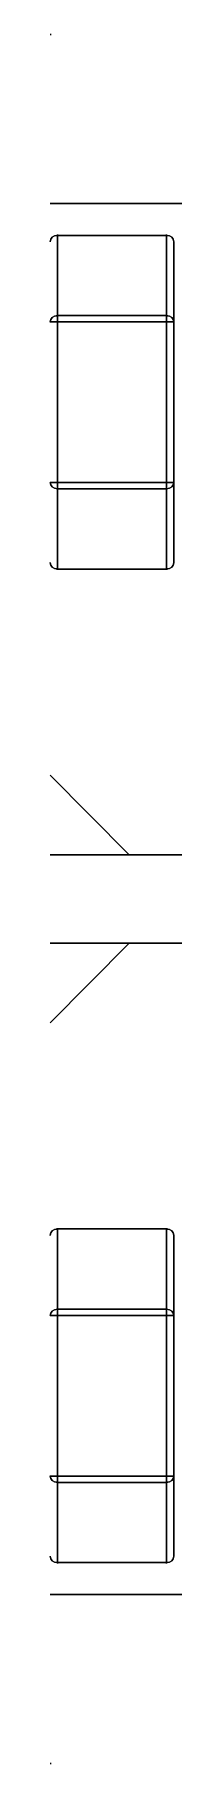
# Model space of a CAD drawing. Header units: millimetres. Extents: x -13428 to -11522, y -125 to 125.
# Drawn here: x -12021.6 to -12009.1, y -87 to 87 of the extents above; entities that cross this region are included whole.
import ezdxf

# ---------------------------------------------------------------- set-up
doc = ezdxf.new("R2010")
doc.units = ezdxf.units.MM
doc.header["$MEASUREMENT"] = 0

msp = doc.modelspace()

# ---------------------------------------------------------------- linework, layer by layer
for p, q in [((-12021.63, 70, 5826.65), (-11521.63, 70, 5826.65)), ((-12021.63, 70, 5810.65), (-11521.63, 70, 5810.65)), ((-11521.63, 70, 5826.65), (-12021.63, 70, 5826.65)), ((-12021.63, 70, 5442.65), (-11521.63, 70, 5442.65)), ((-11521.63, 70, 5810.65), (-12021.63, 70, 5810.65)), ((-12021.63, 70, 5426.65), (-11521.63, 70, 5426.65)), ((-11521.63, 70, 5442.65), (-12021.63, 70, 5442.65)), ((-11521.63, 70, 5426.65), (-12021.63, 70, 5426.65)), ((-12020.89, 66.79, 5721.28), (-12009.87, 66.79, 5721.28)), ((-12020.89, 58.71, 5707.3), (-12020.89, 66.79, 5721.28)), ((-12020.89, 66.79, 5621.28), (-12009.87, 66.79, 5621.28)), ((-12020.89, 58.71, 5607.3), (-12020.89, 66.79, 5621.28)), ((-12009.87, 66.79, 5722.02), (-12020.89, 66.79, 5722.02)), ((-12020.89, 66.79, 5722.02), (-12020.89, 58.71, 5736.01)), ((-12009.87, 66.79, 5621.28), (-12020.89, 66.79, 5621.28)), ((-12020.89, 66.79, 5622.02), (-12009.87, 66.79, 5622.02)), ((-12009.87, 66.79, 5622.02), (-12020.89, 66.79, 5622.02)), ((-12020.89, 66.79, 5622.02), (-12020.89, 58.71, 5636.01)), ((-12009.87, 66.79, 5672.02), (-12020.89, 66.79, 5672.02)), ((-12020.89, 66.79, 5672.02), (-12020.89, 58.71, 5686.01)), ((-12009.87, 66.79, 5671.28), (-12020.89, 66.79, 5671.28)), ((-12020.89, 66.79, 5672.02), (-12009.87, 66.79, 5672.02)), ((-12009.87, 66.79, 5721.28), (-12020.89, 66.79, 5721.28)), ((-12020.89, 66.79, 5722.02), (-12009.87, 66.79, 5722.02)), ((-12020.89, 66.79, 5671.28), (-12009.87, 66.79, 5671.28)), ((-12020.89, 58.71, 5657.3), (-12020.89, 66.79, 5671.28)), ((-12020.89, 58.71, 5736.01), (-12020.89, 66.79, 5722.02)), ((-12020.89, 58.71, 5686.01), (-12020.89, 66.79, 5672.02)), ((-12020.89, 66.79, 5721.28), (-12020.89, 58.71, 5707.3)), ((-12020.89, 66.79, 5621.28), (-12020.89, 58.71, 5607.3)), ((-12020.89, 66.79, 5671.28), (-12020.89, 58.71, 5657.3)), ((-12020.89, 58.71, 5636.01), (-12020.89, 66.79, 5622.02)), ((-12009.87, 66.79, 5672.02), (-12009.87, 58.71, 5686.01)), ((-12009.87, 58.71, 5607.3), (-12009.87, 66.79, 5621.28)), ((-12009.87, 66.79, 5721.28), (-12009.87, 58.71, 5707.3)), ((-12009.87, 66.79, 5621.28), (-12009.87, 58.71, 5607.3)), ((-12009.87, 58.71, 5736.01), (-12009.87, 66.79, 5722.02)), ((-12009.87, 66.79, 5722.02), (-12009.87, 58.71, 5736.01)), ((-12009.87, 66.79, 5622.02), (-12009.87, 58.71, 5636.01)), ((-12009.87, 58.71, 5707.3), (-12009.87, 66.79, 5721.28)), ((-12009.87, 58.71, 5657.3), (-12009.87, 66.79, 5671.28)), ((-12009.87, 58.71, 5636.01), (-12009.87, 66.79, 5622.02)), ((-12009.87, 58.71, 5686.01), (-12009.87, 66.79, 5672.02)), ((-12009.87, 66.79, 5671.28), (-12009.87, 58.71, 5657.3)), ((-12009.13, 58.08, 5707.66), (-12009.13, 66.15, 5721.65)), ((-12009.13, 66.15, 5721.65), (-12009.13, 58.08, 5735.64)), ((-12009.13, 58.08, 5607.66), (-12009.13, 66.15, 5621.65)), ((-12009.13, 66.15, 5621.65), (-12009.13, 58.08, 5635.64)), ((-12009.13, 58.08, 5657.66), (-12009.13, 66.15, 5671.65)), ((-12009.13, 66.15, 5671.65), (-12009.13, 58.08, 5685.64)), ((-12009.13, 58.08, 5685.64), (-12009.13, 66.15, 5671.65)), ((-12009.13, 66.15, 5621.65), (-12009.13, 58.08, 5607.66)), ((-12009.13, 58.08, 5735.64), (-12009.13, 66.15, 5721.65)), ((-12009.13, 58.08, 5635.64), (-12009.13, 66.15, 5621.65)), ((-12009.13, 66.15, 5721.65), (-12009.13, 58.08, 5707.66)), ((-12009.13, 66.15, 5671.65), (-12009.13, 58.08, 5657.66)), ((-12009.87, 58.71, 5736.01), (-12020.89, 58.71, 5736.01)), ((-12009.87, 58.71, 5707.3), (-12020.89, 58.71, 5707.3)), ((-12009.87, 58.71, 5607.3), (-12020.89, 58.71, 5607.3)), ((-12020.89, 58.71, 5736.01), (-12009.87, 58.71, 5736.01)), ((-12020.89, 58.71, 5707.3), (-12009.87, 58.71, 5707.3)), ((-12020.89, 58.71, 5657.3), (-12009.87, 58.71, 5657.3)), ((-12009.87, 58.71, 5636.01), (-12020.89, 58.71, 5636.01)), ((-12009.87, 58.71, 5686.01), (-12020.89, 58.71, 5686.01)), ((-12020.89, 58.71, 5607.3), (-12009.87, 58.71, 5607.3)), ((-12020.89, 58.71, 5636.01), (-12009.87, 58.71, 5636.01)), ((-12020.89, 58.71, 5686.01), (-12009.87, 58.71, 5686.01)), ((-12009.87, 58.71, 5657.3), (-12020.89, 58.71, 5657.3)), ((-12020.89, 58.08, 5736.37), (-12009.87, 58.08, 5736.37)), ((-12020.89, 58.08, 5636.37), (-12020.89, 41.92, 5636.37)), ((-12009.87, 58.08, 5636.37), (-12020.89, 58.08, 5636.37)), ((-12020.89, 58.08, 5656.93), (-12020.89, 41.92, 5656.93)), ((-12020.89, 41.92, 5686.37), (-12020.89, 58.08, 5686.37)), ((-12009.87, 58.08, 5706.93), (-12020.89, 58.08, 5706.93)), ((-12009.87, 58.08, 5656.93), (-12020.89, 58.08, 5656.93)), ((-12020.89, 58.08, 5636.37), (-12009.87, 58.08, 5636.37)), ((-12020.89, 58.08, 5686.37), (-12009.87, 58.08, 5686.37)), ((-12009.87, 58.08, 5606.93), (-12020.89, 58.08, 5606.93)), ((-12020.89, 58.08, 5606.93), (-12009.87, 58.08, 5606.93)), ((-12020.89, 41.92, 5606.93), (-12020.89, 58.08, 5606.93)), ((-12020.89, 58.08, 5686.37), (-12020.89, 41.92, 5686.37)), ((-12009.87, 58.08, 5686.37), (-12020.89, 58.08, 5686.37)), ((-12020.89, 58.08, 5656.93), (-12009.87, 58.08, 5656.93)), ((-12020.89, 41.92, 5656.93), (-12020.89, 58.08, 5656.93)), ((-12020.89, 58.08, 5706.93), (-12009.87, 58.08, 5706.93)), ((-12020.89, 41.92, 5706.93), (-12020.89, 58.08, 5706.93)), ((-12020.89, 58.08, 5736.37), (-12020.89, 41.92, 5736.37)), ((-12009.87, 58.08, 5736.37), (-12020.89, 58.08, 5736.37)), ((-12020.89, 58.08, 5706.93), (-12020.89, 41.92, 5706.93)), ((-12020.89, 41.92, 5736.37), (-12020.89, 58.08, 5736.37)), ((-12020.89, 41.92, 5636.37), (-12020.89, 58.08, 5636.37)), ((-12020.89, 58.08, 5606.93), (-12020.89, 41.92, 5606.93)), ((-12009.87, 58.08, 5736.37), (-12009.87, 41.92, 5736.37)), ((-12009.87, 41.92, 5706.93), (-12009.87, 58.08, 5706.93)), ((-12009.87, 41.92, 5606.93), (-12009.87, 58.08, 5606.93)), ((-12009.87, 41.92, 5636.37), (-12009.87, 58.08, 5636.37)), ((-12009.87, 41.92, 5656.93), (-12009.87, 58.08, 5656.93)), ((-12009.87, 58.08, 5686.37), (-12009.87, 41.92, 5686.37)), ((-12009.87, 58.08, 5606.93), (-12009.87, 41.92, 5606.93)), ((-12009.87, 41.92, 5686.37), (-12009.87, 58.08, 5686.37)), ((-12009.87, 58.08, 5656.93), (-12009.87, 41.92, 5656.93)), ((-12009.87, 58.08, 5706.93), (-12009.87, 41.92, 5706.93)), ((-12009.87, 41.92, 5736.37), (-12009.87, 58.08, 5736.37)), ((-12009.87, 58.08, 5636.37), (-12009.87, 41.92, 5636.37)), ((-12009.13, 41.92, 5707.66), (-12009.13, 58.08, 5707.66)), ((-12009.13, 58.08, 5735.64), (-12009.13, 41.92, 5735.64)), ((-12009.13, 41.92, 5607.66), (-12009.13, 58.08, 5607.66)), ((-12009.13, 58.08, 5635.64), (-12009.13, 41.92, 5635.64)), ((-12009.13, 41.92, 5657.66), (-12009.13, 58.08, 5657.66)), ((-12009.13, 58.08, 5685.64), (-12009.13, 41.92, 5685.64)), ((-12009.13, 41.92, 5735.64), (-12009.13, 58.08, 5735.64)), ((-12009.13, 58.08, 5707.66), (-12009.13, 41.92, 5707.66)), ((-12009.13, 58.08, 5607.66), (-12009.13, 41.92, 5607.66)), ((-12009.13, 58.08, 5657.66), (-12009.13, 41.92, 5657.66)), ((-12009.13, 41.92, 5685.64), (-12009.13, 58.08, 5685.64)), ((-12009.13, 41.92, 5635.64), (-12009.13, 58.08, 5635.64)), ((-12020.89, 41.92, 5656.93), (-12009.87, 41.92, 5656.93)), ((-12020.89, 41.92, 5706.93), (-12009.87, 41.92, 5706.93)), ((-12009.87, 41.92, 5636.37), (-12020.89, 41.92, 5636.37)), ((-12020.89, 41.92, 5636.37), (-12009.87, 41.92, 5636.37)), ((-12009.87, 41.92, 5736.37), (-12020.89, 41.92, 5736.37)), ((-12020.89, 41.92, 5606.93), (-12009.87, 41.92, 5606.93)), ((-12009.87, 41.92, 5686.37), (-12020.89, 41.92, 5686.37)), ((-12009.87, 41.92, 5606.93), (-12020.89, 41.92, 5606.93)), ((-12020.89, 41.92, 5686.37), (-12009.87, 41.92, 5686.37)), ((-12009.87, 41.92, 5656.93), (-12020.89, 41.92, 5656.93)), ((-12009.87, 41.92, 5706.93), (-12020.89, 41.92, 5706.93)), ((-12020.89, 41.92, 5736.37), (-12009.87, 41.92, 5736.37)), ((-12009.13, 33.85, 5721.65), (-12009.13, 41.92, 5707.66)), ((-12009.13, 41.92, 5735.64), (-12009.13, 33.85, 5721.65)), ((-12009.13, 33.85, 5621.65), (-12009.13, 41.92, 5607.66)), ((-12009.13, 41.92, 5635.64), (-12009.13, 33.85, 5621.65)), ((-12009.13, 33.85, 5671.65), (-12009.13, 41.92, 5657.66)), ((-12009.13, 41.92, 5685.64), (-12009.13, 33.85, 5671.65)), ((-12009.13, 33.85, 5671.65), (-12009.13, 41.92, 5685.64)), ((-12009.13, 41.92, 5657.66), (-12009.13, 33.85, 5671.65)), ((-12009.13, 33.85, 5721.65), (-12009.13, 41.92, 5735.64)), ((-12009.13, 33.85, 5621.65), (-12009.13, 41.92, 5635.64)), ((-12009.13, 41.92, 5707.66), (-12009.13, 33.85, 5721.65)), ((-12009.13, 41.92, 5607.66), (-12009.13, 33.85, 5621.65)), ((-12009.87, 41.29, 5657.3), (-12020.89, 41.29, 5657.3)), ((-12009.87, 41.29, 5707.3), (-12020.89, 41.29, 5707.3)), ((-12020.89, 41.29, 5636.01), (-12009.87, 41.29, 5636.01)), ((-12020.89, 41.29, 5636.01), (-12020.89, 33.21, 5622.02)), ((-12009.87, 41.29, 5636.01), (-12020.89, 41.29, 5636.01)), ((-12020.89, 41.29, 5736.01), (-12020.89, 33.21, 5722.02)), ((-12009.87, 41.29, 5736.01), (-12020.89, 41.29, 5736.01)), ((-12020.89, 41.29, 5607.3), (-12009.87, 41.29, 5607.3)), ((-12020.89, 33.21, 5621.28), (-12020.89, 41.29, 5607.3)), ((-12020.89, 41.29, 5707.3), (-12009.87, 41.29, 5707.3)), ((-12020.89, 33.21, 5721.28), (-12020.89, 41.29, 5707.3)), ((-12020.89, 41.29, 5736.01), (-12009.87, 41.29, 5736.01)), ((-12009.87, 41.29, 5607.3), (-12020.89, 41.29, 5607.3)), ((-12020.89, 41.29, 5686.01), (-12009.87, 41.29, 5686.01)), ((-12020.89, 41.29, 5657.3), (-12009.87, 41.29, 5657.3)), ((-12020.89, 33.21, 5671.28), (-12020.89, 41.29, 5657.3)), ((-12020.89, 41.29, 5686.01), (-12020.89, 33.21, 5672.02)), ((-12009.87, 41.29, 5686.01), (-12020.89, 41.29, 5686.01)), ((-12020.89, 33.21, 5672.02), (-12020.89, 41.29, 5686.01)), ((-12020.89, 33.21, 5722.02), (-12020.89, 41.29, 5736.01)), ((-12020.89, 41.29, 5707.3), (-12020.89, 33.21, 5721.28)), ((-12020.89, 41.29, 5657.3), (-12020.89, 33.21, 5671.28)), ((-12020.89, 33.21, 5622.02), (-12020.89, 41.29, 5636.01)), ((-12020.89, 41.29, 5607.3), (-12020.89, 33.21, 5621.28)), ((-12009.87, 33.21, 5622.02), (-12009.87, 41.29, 5636.01)), ((-12009.87, 33.21, 5722.02), (-12009.87, 41.29, 5736.01)), ((-12009.87, 41.29, 5607.3), (-12009.87, 33.21, 5621.28)), ((-12009.87, 41.29, 5707.3), (-12009.87, 33.21, 5721.28)), ((-12009.87, 41.29, 5686.01), (-12009.87, 33.21, 5672.02)), ((-12009.87, 33.21, 5671.28), (-12009.87, 41.29, 5657.3)), ((-12009.87, 41.29, 5736.01), (-12009.87, 33.21, 5722.02)), ((-12009.87, 41.29, 5636.01), (-12009.87, 33.21, 5622.02)), ((-12009.87, 33.21, 5721.28), (-12009.87, 41.29, 5707.3)), ((-12009.87, 33.21, 5621.28), (-12009.87, 41.29, 5607.3)), ((-12009.87, 41.29, 5657.3), (-12009.87, 33.21, 5671.28)), ((-12009.87, 33.21, 5672.02), (-12009.87, 41.29, 5686.01)), ((-12009.87, 33.21, 5622.02), (-12020.89, 33.21, 5622.02)), ((-12020.89, 33.21, 5621.28), (-12009.87, 33.21, 5621.28)), ((-12020.89, 33.21, 5622.02), (-12009.87, 33.21, 5622.02)), ((-12020.89, 33.21, 5722.02), (-12009.87, 33.21, 5722.02)), ((-12009.87, 33.21, 5621.28), (-12020.89, 33.21, 5621.28)), ((-12009.87, 33.21, 5721.28), (-12020.89, 33.21, 5721.28)), ((-12009.87, 33.21, 5672.02), (-12020.89, 33.21, 5672.02)), ((-12020.89, 33.21, 5671.28), (-12009.87, 33.21, 5671.28)), ((-12009.87, 33.21, 5722.02), (-12020.89, 33.21, 5722.02)), ((-12020.89, 33.21, 5721.28), (-12009.87, 33.21, 5721.28)), ((-12009.87, 33.21, 5671.28), (-12020.89, 33.21, 5671.28)), ((-12020.89, 33.21, 5672.02), (-12009.87, 33.21, 5672.02)), ((-12013.63, 4.45, 5791.65), (-12021.63, 12.45, 5791.65)), ((-12013.63, 4.45, 5551.65), (-12021.63, 12.45, 5551.65)), ((-12021.63, 12.45, 5551.65), (-12013.63, 4.45, 5551.65)), ((-12013.63, 4.45, 5791.65), (-12021.63, 12.45, 5791.65)), ((-11521.63, 4.45, 5442.65), (-12021.63, 4.45, 5442.65)), ((-12021.63, 4.45, 5810.65), (-11521.63, 4.45, 5810.65)), ((-12021.63, 4.45, 5442.65), (-11521.63, 4.45, 5442.65)), ((-12013.63, 4.45, 5551.65), (-12021.63, 4.45, 5551.65)), ((-11521.63, 4.45, 5810.65), (-12021.63, 4.45, 5810.65)), ((-12021.63, 4.45, 5791.65), (-12013.63, 4.45, 5791.65)), ((-12021.63, 4.45, 5791.65), (-12013.63, 4.45, 5791.65)), ((-12021.63, 4.45, 5551.65), (-12013.63, 4.45, 5551.65)), ((-12013.63, 4.45, 5791.65), (-12013.63, 4.45, 5551.65)), ((-12013.63, 4.45, 5551.65), (-12013.63, 4.45, 5791.65)), ((-12021.63, -4.45, 5810.65), (-11521.63, -4.45, 5810.65)), ((-12013.63, -4.45, 5791.65), (-12021.63, -4.45, 5791.65)), ((-11521.63, -4.45, 5442.65), (-12021.63, -4.45, 5442.65)), ((-12021.63, -4.45, 5551.65), (-12013.63, -4.45, 5551.65)), ((-11521.63, -4.45, 5810.65), (-12021.63, -4.45, 5810.65)), ((-12021.63, -4.45, 5442.65), (-11521.63, -4.45, 5442.65)), ((-12013.63, -4.45, 5551.65), (-12021.63, -12.45, 5551.65)), ((-12021.63, -12.45, 5791.65), (-12013.63, -4.45, 5791.65)), ((-12013.63, -4.45, 5791.65), (-12021.63, -4.45, 5791.65)), ((-12021.63, -12.45, 5791.65), (-12013.63, -4.45, 5791.65)), ((-12013.63, -4.45, 5551.65), (-12021.63, -4.45, 5551.65)), ((-12021.63, -12.45, 5551.65), (-12013.63, -4.45, 5551.65)), ((-12013.63, -4.45, 5551.65), (-12013.63, -4.45, 5791.65)), ((-12013.63, -4.45, 5791.65), (-12013.63, -4.45, 5551.65)), ((-12009.87, -33.21, 5721.28), (-12020.89, -33.21, 5721.28)), ((-12020.89, -33.21, 5722.02), (-12009.87, -33.21, 5722.02)), ((-12009.87, -33.21, 5621.28), (-12020.89, -33.21, 5621.28)), ((-12020.89, -33.21, 5622.02), (-12009.87, -33.21, 5622.02)), ((-12009.87, -33.21, 5622.02), (-12020.89, -33.21, 5622.02)), ((-12020.89, -33.21, 5622.02), (-12020.89, -41.29, 5636.01)), ((-12020.89, -33.21, 5671.28), (-12009.87, -33.21, 5671.28)), ((-12020.89, -41.29, 5657.3), (-12020.89, -33.21, 5671.28)), ((-12009.87, -33.21, 5671.28), (-12020.89, -33.21, 5671.28)), ((-12020.89, -33.21, 5672.02), (-12009.87, -33.21, 5672.02)), ((-12020.89, -33.21, 5621.28), (-12009.87, -33.21, 5621.28)), ((-12020.89, -41.29, 5607.3), (-12020.89, -33.21, 5621.28)), ((-12020.89, -33.21, 5721.28), (-12009.87, -33.21, 5721.28)), ((-12020.89, -41.29, 5707.3), (-12020.89, -33.21, 5721.28)), ((-12009.87, -33.21, 5672.02), (-12020.89, -33.21, 5672.02)), ((-12020.89, -33.21, 5672.02), (-12020.89, -41.29, 5686.01)), ((-12009.87, -33.21, 5722.02), (-12020.89, -33.21, 5722.02)), ((-12020.89, -33.21, 5722.02), (-12020.89, -41.29, 5736.01)), ((-12020.89, -33.21, 5621.28), (-12020.89, -41.29, 5607.3)), ((-12020.89, -41.29, 5636.01), (-12020.89, -33.21, 5622.02)), ((-12020.89, -41.29, 5736.01), (-12020.89, -33.21, 5722.02)), ((-12020.89, -33.21, 5671.28), (-12020.89, -41.29, 5657.3)), ((-12020.89, -41.29, 5686.01), (-12020.89, -33.21, 5672.02)), ((-12020.89, -33.21, 5721.28), (-12020.89, -41.29, 5707.3)), ((-12009.87, -33.21, 5672.02), (-12009.87, -41.29, 5686.01)), ((-12009.87, -33.21, 5622.02), (-12009.87, -41.29, 5636.01)), ((-12009.87, -41.29, 5636.01), (-12009.87, -33.21, 5622.02)), ((-12009.87, -33.21, 5671.28), (-12009.87, -41.29, 5657.3)), ((-12009.87, -33.21, 5722.02), (-12009.87, -41.29, 5736.01)), ((-12009.87, -41.29, 5607.3), (-12009.87, -33.21, 5621.28)), ((-12009.87, -41.29, 5657.3), (-12009.87, -33.21, 5671.28)), ((-12009.87, -41.29, 5707.3), (-12009.87, -33.21, 5721.28)), ((-12009.87, -33.21, 5621.28), (-12009.87, -41.29, 5607.3)), ((-12009.87, -33.21, 5721.28), (-12009.87, -41.29, 5707.3)), ((-12009.87, -41.29, 5686.01), (-12009.87, -33.21, 5672.02)), ((-12009.87, -41.29, 5736.01), (-12009.87, -33.21, 5722.02)), ((-12009.13, -41.92, 5707.66), (-12009.13, -33.85, 5721.65)), ((-12009.13, -33.85, 5721.65), (-12009.13, -41.92, 5735.64)), ((-12009.13, -41.92, 5685.64), (-12009.13, -33.85, 5671.65)), ((-12009.13, -41.92, 5635.64), (-12009.13, -33.85, 5621.65)), ((-12009.13, -41.92, 5735.64), (-12009.13, -33.85, 5721.65)), ((-12009.13, -41.92, 5657.66), (-12009.13, -33.85, 5671.65)), ((-12009.13, -33.85, 5671.65), (-12009.13, -41.92, 5685.64)), ((-12009.13, -33.85, 5621.65), (-12009.13, -41.92, 5607.66)), ((-12009.13, -33.85, 5671.65), (-12009.13, -41.92, 5657.66)), ((-12009.13, -33.85, 5721.65), (-12009.13, -41.92, 5707.66)), ((-12009.13, -41.92, 5607.66), (-12009.13, -33.85, 5621.65)), ((-12009.13, -33.85, 5621.65), (-12009.13, -41.92, 5635.64)), ((-12009.87, -41.29, 5736.01), (-12020.89, -41.29, 5736.01)), ((-12020.89, -41.29, 5607.3), (-12009.87, -41.29, 5607.3)), ((-12020.89, -41.29, 5636.01), (-12009.87, -41.29, 5636.01)), ((-12009.87, -41.29, 5657.3), (-12020.89, -41.29, 5657.3)), ((-12020.89, -41.29, 5707.3), (-12009.87, -41.29, 5707.3)), ((-12009.87, -41.29, 5686.01), (-12020.89, -41.29, 5686.01)), ((-12009.87, -41.29, 5636.01), (-12020.89, -41.29, 5636.01)), ((-12020.89, -41.29, 5657.3), (-12009.87, -41.29, 5657.3)), ((-12009.87, -41.29, 5607.3), (-12020.89, -41.29, 5607.3)), ((-12009.87, -41.29, 5707.3), (-12020.89, -41.29, 5707.3)), ((-12020.89, -41.29, 5686.01), (-12009.87, -41.29, 5686.01)), ((-12020.89, -41.29, 5736.01), (-12009.87, -41.29, 5736.01)), ((-12020.89, -41.92, 5736.37), (-12009.87, -41.92, 5736.37)), ((-12009.87, -41.92, 5606.93), (-12020.89, -41.92, 5606.93)), ((-12020.89, -41.92, 5656.93), (-12009.87, -41.92, 5656.93)), ((-12020.89, -58.08, 5656.93), (-12020.89, -41.92, 5656.93)), ((-12020.89, -41.92, 5706.93), (-12009.87, -41.92, 5706.93)), ((-12020.89, -58.08, 5706.93), (-12020.89, -41.92, 5706.93)), ((-12020.89, -41.92, 5736.37), (-12020.89, -58.08, 5736.37)), ((-12009.87, -41.92, 5736.37), (-12020.89, -41.92, 5736.37)), ((-12009.87, -41.92, 5706.93), (-12020.89, -41.92, 5706.93)), ((-12020.89, -41.92, 5686.37), (-12009.87, -41.92, 5686.37)), ((-12020.89, -41.92, 5636.37), (-12009.87, -41.92, 5636.37)), ((-12009.87, -41.92, 5656.93), (-12020.89, -41.92, 5656.93)), ((-12020.89, -41.92, 5606.93), (-12009.87, -41.92, 5606.93)), ((-12020.89, -58.08, 5606.93), (-12020.89, -41.92, 5606.93)), ((-12020.89, -41.92, 5686.37), (-12020.89, -58.08, 5686.37)), ((-12009.87, -41.92, 5686.37), (-12020.89, -41.92, 5686.37)), ((-12020.89, -41.92, 5636.37), (-12020.89, -58.08, 5636.37)), ((-12009.87, -41.92, 5636.37), (-12020.89, -41.92, 5636.37)), ((-12020.89, -41.92, 5606.93), (-12020.89, -58.08, 5606.93)), ((-12020.89, -58.08, 5636.37), (-12020.89, -41.92, 5636.37)), ((-12020.89, -58.08, 5686.37), (-12020.89, -41.92, 5686.37)), ((-12020.89, -41.92, 5706.93), (-12020.89, -58.08, 5706.93)), ((-12020.89, -58.08, 5736.37), (-12020.89, -41.92, 5736.37)), ((-12020.89, -41.92, 5656.93), (-12020.89, -58.08, 5656.93)), ((-12009.87, -41.92, 5736.37), (-12009.87, -58.08, 5736.37)), ((-12009.87, -41.92, 5636.37), (-12009.87, -58.08, 5636.37)), ((-12009.87, -41.92, 5656.93), (-12009.87, -58.08, 5656.93)), ((-12009.87, -41.92, 5706.93), (-12009.87, -58.08, 5706.93)), ((-12009.87, -58.08, 5736.37), (-12009.87, -41.92, 5736.37)), ((-12009.87, -58.08, 5706.93), (-12009.87, -41.92, 5706.93)), ((-12009.87, -58.08, 5656.93), (-12009.87, -41.92, 5656.93)), ((-12009.87, -58.08, 5606.93), (-12009.87, -41.92, 5606.93)), ((-12009.87, -41.92, 5686.37), (-12009.87, -58.08, 5686.37)), ((-12009.87, -41.92, 5606.93), (-12009.87, -58.08, 5606.93)), ((-12009.87, -58.08, 5686.37), (-12009.87, -41.92, 5686.37)), ((-12009.87, -58.08, 5636.37), (-12009.87, -41.92, 5636.37)), ((-12009.13, -58.08, 5707.66), (-12009.13, -41.92, 5707.66)), ((-12009.13, -41.92, 5735.64), (-12009.13, -58.08, 5735.64)), ((-12009.13, -58.08, 5735.64), (-12009.13, -41.92, 5735.64)), ((-12009.13, -58.08, 5635.64), (-12009.13, -41.92, 5635.64)), ((-12009.13, -58.08, 5657.66), (-12009.13, -41.92, 5657.66)), ((-12009.13, -41.92, 5685.64), (-12009.13, -58.08, 5685.64)), ((-12009.13, -41.92, 5707.66), (-12009.13, -58.08, 5707.66)), ((-12009.13, -41.92, 5657.66), (-12009.13, -58.08, 5657.66)), ((-12009.13, -41.92, 5607.66), (-12009.13, -58.08, 5607.66)), ((-12009.13, -58.08, 5685.64), (-12009.13, -41.92, 5685.64)), ((-12009.13, -58.08, 5607.66), (-12009.13, -41.92, 5607.66)), ((-12009.13, -41.92, 5635.64), (-12009.13, -58.08, 5635.64)), ((-12020.89, -58.08, 5606.93), (-12009.87, -58.08, 5606.93)), ((-12009.87, -58.08, 5636.37), (-12020.89, -58.08, 5636.37)), ((-12020.89, -58.08, 5706.93), (-12009.87, -58.08, 5706.93)), ((-12009.87, -58.08, 5736.37), (-12020.89, -58.08, 5736.37)), ((-12009.87, -58.08, 5656.93), (-12020.89, -58.08, 5656.93)), ((-12009.87, -58.08, 5706.93), (-12020.89, -58.08, 5706.93)), ((-12020.89, -58.08, 5736.37), (-12009.87, -58.08, 5736.37)), ((-12020.89, -58.08, 5656.93), (-12009.87, -58.08, 5656.93)), ((-12009.87, -58.08, 5686.37), (-12020.89, -58.08, 5686.37)), ((-12009.87, -58.08, 5606.93), (-12020.89, -58.08, 5606.93)), ((-12020.89, -58.08, 5686.37), (-12009.87, -58.08, 5686.37)), ((-12020.89, -58.08, 5636.37), (-12009.87, -58.08, 5636.37)), ((-12020.89, -58.71, 5607.3), (-12009.87, -58.71, 5607.3)), ((-12020.89, -66.79, 5621.28), (-12020.89, -58.71, 5607.3)), ((-12020.89, -58.71, 5636.01), (-12020.89, -66.79, 5622.02)), ((-12009.87, -58.71, 5636.01), (-12020.89, -58.71, 5636.01)), ((-12009.87, -58.71, 5607.3), (-12020.89, -58.71, 5607.3)), ((-12020.89, -58.71, 5636.01), (-12009.87, -58.71, 5636.01)), ((-12009.87, -58.71, 5707.3), (-12020.89, -58.71, 5707.3)), ((-12020.89, -58.71, 5736.01), (-12009.87, -58.71, 5736.01)), ((-12020.89, -58.71, 5686.01), (-12020.89, -66.79, 5672.02)), ((-12009.87, -58.71, 5686.01), (-12020.89, -58.71, 5686.01)), ((-12020.89, -58.71, 5707.3), (-12009.87, -58.71, 5707.3)), ((-12020.89, -66.79, 5721.28), (-12020.89, -58.71, 5707.3)), ((-12009.87, -58.71, 5657.3), (-12020.89, -58.71, 5657.3)), ((-12020.89, -58.71, 5686.01), (-12009.87, -58.71, 5686.01)), ((-12020.89, -58.71, 5657.3), (-12009.87, -58.71, 5657.3)), ((-12020.89, -66.79, 5671.28), (-12020.89, -58.71, 5657.3)), ((-12020.89, -58.71, 5736.01), (-12020.89, -66.79, 5722.02)), ((-12009.87, -58.71, 5736.01), (-12020.89, -58.71, 5736.01)), ((-12020.89, -58.71, 5607.3), (-12020.89, -66.79, 5621.28)), ((-12020.89, -66.79, 5622.02), (-12020.89, -58.71, 5636.01)), ((-12020.89, -58.71, 5657.3), (-12020.89, -66.79, 5671.28)), ((-12020.89, -66.79, 5672.02), (-12020.89, -58.71, 5686.01)), ((-12020.89, -58.71, 5707.3), (-12020.89, -66.79, 5721.28)), ((-12020.89, -66.79, 5722.02), (-12020.89, -58.71, 5736.01)), ((-12009.87, -58.71, 5607.3), (-12009.87, -66.79, 5621.28)), ((-12009.87, -66.79, 5622.02), (-12009.87, -58.71, 5636.01)), ((-12009.87, -66.79, 5672.02), (-12009.87, -58.71, 5686.01)), ((-12009.87, -58.71, 5707.3), (-12009.87, -66.79, 5721.28)), ((-12009.87, -58.71, 5736.01), (-12009.87, -66.79, 5722.02)), ((-12009.87, -66.79, 5671.28), (-12009.87, -58.71, 5657.3)), ((-12009.87, -58.71, 5686.01), (-12009.87, -66.79, 5672.02)), ((-12009.87, -66.79, 5721.28), (-12009.87, -58.71, 5707.3)), ((-12009.87, -58.71, 5636.01), (-12009.87, -66.79, 5622.02)), ((-12009.87, -66.79, 5621.28), (-12009.87, -58.71, 5607.3)), ((-12009.87, -58.71, 5657.3), (-12009.87, -66.79, 5671.28)), ((-12009.87, -66.79, 5722.02), (-12009.87, -58.71, 5736.01)), ((-12009.13, -66.15, 5721.65), (-12009.13, -58.08, 5707.66)), ((-12009.13, -58.08, 5735.64), (-12009.13, -66.15, 5721.65)), ((-12009.13, -66.15, 5671.65), (-12009.13, -58.08, 5657.66)), ((-12009.13, -58.08, 5685.64), (-12009.13, -66.15, 5671.65)), ((-12009.13, -66.15, 5721.65), (-12009.13, -58.08, 5735.64)), ((-12009.13, -58.08, 5657.66), (-12009.13, -66.15, 5671.65)), ((-12009.13, -66.15, 5671.65), (-12009.13, -58.08, 5685.64)), ((-12009.13, -58.08, 5707.66), (-12009.13, -66.15, 5721.65)), ((-12009.13, -66.15, 5621.65), (-12009.13, -58.08, 5635.64)), ((-12009.13, -58.08, 5607.66), (-12009.13, -66.15, 5621.65)), ((-12009.13, -66.15, 5621.65), (-12009.13, -58.08, 5607.66)), ((-12009.13, -58.08, 5635.64), (-12009.13, -66.15, 5621.65)), ((-12009.87, -66.79, 5622.02), (-12020.89, -66.79, 5622.02)), ((-12020.89, -66.79, 5621.28), (-12009.87, -66.79, 5621.28)), ((-12009.87, -66.79, 5621.28), (-12020.89, -66.79, 5621.28)), ((-12020.89, -66.79, 5622.02), (-12009.87, -66.79, 5622.02)), ((-12020.89, -66.79, 5672.02), (-12009.87, -66.79, 5672.02)), ((-12009.87, -66.79, 5721.28), (-12020.89, -66.79, 5721.28)), ((-12009.87, -66.79, 5722.02), (-12020.89, -66.79, 5722.02)), ((-12020.89, -66.79, 5721.28), (-12009.87, -66.79, 5721.28)), ((-12009.87, -66.79, 5672.02), (-12020.89, -66.79, 5672.02)), ((-12020.89, -66.79, 5671.28), (-12009.87, -66.79, 5671.28)), ((-12009.87, -66.79, 5671.28), (-12020.89, -66.79, 5671.28)), ((-12020.89, -66.79, 5722.02), (-12009.87, -66.79, 5722.02)), ((-11521.63, -70, 5826.65), (-12021.63, -70, 5826.65)), ((-12021.63, -70, 5826.65), (-11521.63, -70, 5826.65)), ((-11521.63, -70, 5810.65), (-12021.63, -70, 5810.65)), ((-12021.63, -70, 5810.65), (-11521.63, -70, 5810.65)), ((-12021.63, -70, 5442.65), (-11521.63, -70, 5442.65)), ((-11521.63, -70, 5426.65), (-12021.63, -70, 5426.65)), ((-11521.63, -70, 5442.65), (-12021.63, -70, 5442.65)), ((-12021.63, -70, 5426.65), (-11521.63, -70, 5426.65))]:
    msp.add_line(p, q)
at = {"extrusion": (-1.42109e-13, 1, 0)}
msp.add_arc((12021.63, 5551.65, 87), 0.1, 90, 270, dxfattribs=at)
at = {"extrusion": (1.42109e-13, -1, 0)}
msp.add_arc((-12021.63, 5551.65, -87), 0.1, 270, 90, dxfattribs=at)
at = {"extrusion": (-4.21567e-11, 0.5, -0.866025)}
for centre in [(12020.89, 2868.11, -4835.42), (12020.89, 2893.11, -4878.72)]:
    msp.add_arc(centre, 0.735, 0, 90, dxfattribs=at)
at = {"extrusion": (3.56321e-14, 0.5, 0.866025)}
msp.add_arc((12020.89, 2753.54, 4901.57), 0.735, 270, 0, dxfattribs=at)
at = {"extrusion": (-4.20525e-11, 0.5, -0.866025)}
msp.add_arc((12020.89, 2918.11, -4922.02), 0.735, 0, 90, dxfattribs=at)
at = {"extrusion": (7.45486e-14, 0.5, 0.866025)}
msp.add_arc((12020.89, 2803.54, 4988.17), 0.735, 270, 360, dxfattribs=at)
at = {"extrusion": (1.49903e-13, 0.5, 0.866025)}
msp.add_arc((12020.89, 2778.54, 4944.87), 0.735, 270, 0, dxfattribs=at)
at = {"extrusion": (1.36033e-10, -0.5, 0.866025)}
for centre in [(-12020.89, 2918.11, 4922.02), (-12020.89, 2893.11, 4878.72)]:
    msp.add_arc(centre, 0.735, 90, 180, dxfattribs=at)
at = {"extrusion": (1.3638e-10, -0.5, -0.866025)}
msp.add_arc((-12020.89, 2803.54, -4988.17), 0.735, 180, 270, dxfattribs=at)
at = {"extrusion": (1.36104e-10, -0.5, -0.866025)}
msp.add_arc((-12020.89, 2753.54, -4901.57), 0.735, 180, 270, dxfattribs=at)
at = {"extrusion": (1.36057e-10, -0.5, -0.866025)}
msp.add_arc((-12020.89, 2778.54, -4944.87), 0.735, 180, 270, dxfattribs=at)
at = {"extrusion": (1.36242e-10, -0.5, 0.866025)}
msp.add_arc((-12020.89, 2868.11, 4835.42), 0.735, 90, 180, dxfattribs=at)
at = {"extrusion": (1, 0, 0)}
for centre, start, end in [((66.15, 5621.65, -12020.89), 330, 30), ((66.15, 5671.65, -12020.89), 330, 30), ((66.15, 5621.65, -12009.87), 330, 30), ((66.15, 5671.65, -12009.87), 330, 30), ((58.08, 5735.64, -12020.89), 30, 90), ((58.08, 5657.66, -12020.89), 270, 330), ((58.08, 5635.64, -12020.89), 30, 90), ((58.08, 5685.64, -12020.89), 30, 90), ((58.08, 5607.66, -12020.89), 270, 330), ((58.08, 5607.66, -12009.87), 308.3533, 330), ((58.08, 5707.66, -12009.87), 308.3533, 330), ((58.08, 5707.66, -12009.87), 270, 308.3533), ((41.92, 5657.66, -12020.89), 210, 270), ((41.92, 5707.66, -12020.89), 210, 270), ((41.92, 5735.64, -12020.89), 90, 150), ((41.92, 5607.66, -12020.89), 210, 270), ((41.92, 5685.64, -12020.89), 90, 150), ((41.92, 5635.64, -12009.87), 90, 134.179), ((41.92, 5707.66, -12009.87), 210, 254.179), ((41.92, 5635.64, -12009.87), 134.179, 150), ((33.85, 5671.65, -12020.89), 150, 210), ((33.85, 5721.65, -12020.89), 150, 210), ((33.85, 5671.65, -12009.87), 150, 197.1818), ((33.85, 5671.65, -12009.87), 197.1818, 210), ((33.85, 5721.65, -12009.87), 150, 197.1818), ((33.85, 5621.65, -12009.87), 197.1818, 210), ((-33.85, 5721.65, -12020.89), 330, 30), ((-33.85, 5621.65, -12020.89), 330, 30), ((-33.85, 5671.65, -12020.89), 330, 30), ((-41.92, 5735.64, -12020.89), 30, 90), ((-41.92, 5685.64, -12020.89), 30, 90), ((-41.92, 5635.64, -12020.89), 30, 90), ((-58.08, 5607.66, -12020.89), 210, 270), ((-58.08, 5635.64, -12020.89), 90, 150), ((-58.08, 5707.66, -12020.89), 210, 270), ((-58.08, 5657.66, -12020.89), 210, 270), ((-66.15, 5721.65, -12020.89), 150, 210)]:
    msp.add_arc(centre, 0.735, start, end, dxfattribs=at)
at = {"extrusion": (1, -2.88514e-13, -1.26465e-23)}
msp.add_arc((66.15, 5721.65, -12020.89), 0.735, 330, 30, dxfattribs=at)
at = {"extrusion": (-1, 0, 0)}
for centre, start, end in [((-66.15, 5621.65, 12020.89), 150, 183.8297), ((-66.15, 5671.65, 12020.89), 150, 183.8297), ((-66.15, 5721.65, 12020.89), 183.8297, 210), ((-66.15, 5671.65, 12020.89), 183.8297, 210), ((-66.15, 5671.65, 12009.87), 150, 210), ((-58.08, 5685.64, 12020.89), 90, 150), ((-58.08, 5635.64, 12020.89), 90, 150), ((-58.08, 5735.64, 12020.89), 90, 150), ((-58.08, 5657.66, 12020.89), 210, 270), ((-58.08, 5607.66, 12020.89), 210, 270), ((-58.08, 5735.64, 12009.87), 90, 150), ((-58.08, 5707.66, 12009.87), 210, 270), ((-58.08, 5635.64, 12009.87), 90, 150), ((-58.08, 5685.64, 12009.87), 90, 150), ((-41.92, 5607.66, 12020.89), 270, 330), ((-41.92, 5657.66, 12020.89), 270, 330), ((-41.92, 5707.66, 12020.89), 270, 330), ((-41.92, 5685.64, 12020.89), 30, 90), ((-41.92, 5635.64, 12020.89), 30, 90), ((-41.92, 5735.64, 12020.89), 30, 90), ((-41.92, 5657.66, 12009.87), 270, 330), ((-41.92, 5707.66, 12009.87), 270, 330), ((-41.92, 5635.64, 12009.87), 30, 90), ((-41.92, 5735.64, 12009.87), 30, 90), ((-41.92, 5607.66, 12009.87), 270, 330), ((-41.92, 5685.64, 12009.87), 30, 90), ((-33.85, 5721.65, 12020.89), 330, 30), ((-33.85, 5671.65, 12020.89), 330, 30), ((-33.85, 5621.65, 12020.89), 330, 30), ((-33.85, 5621.65, 12009.87), 330, 30), ((-33.85, 5671.65, 12009.87), 330, 30), ((-33.85, 5721.65, 12009.87), 330, 30), ((33.85, 5621.65, 12020.89), 150, 210), ((33.85, 5671.65, 12020.89), 150, 210), ((33.85, 5721.65, 12009.87), 150, 210), ((41.92, 5685.64, 12020.89), 107.0861, 150), ((41.92, 5657.66, 12020.89), 210, 227.0861), ((41.92, 5657.66, 12020.89), 227.0861, 270), ((41.92, 5735.64, 12009.87), 90, 150), ((41.92, 5607.66, 12009.87), 210, 270), ((41.92, 5707.66, 12009.87), 210, 270), ((41.92, 5685.64, 12009.87), 90, 150), ((41.92, 5635.64, 12009.87), 90, 150), ((41.92, 5657.66, 12009.87), 210, 270), ((58.08, 5707.66, 12020.89), 270, 293.2915), ((58.08, 5657.66, 12020.89), 270, 293.2915), ((58.08, 5707.66, 12020.89), 293.2915, 330), ((58.08, 5607.66, 12020.89), 293.2915, 330), ((58.08, 5685.64, 12020.89), 30, 53.2915), ((58.08, 5735.64, 12020.89), 30, 53.2915), ((58.08, 5607.66, 12009.87), 270, 330), ((58.08, 5707.66, 12009.87), 270, 330), ((58.08, 5657.66, 12009.87), 270, 330), ((58.08, 5685.64, 12009.87), 30, 90), ((66.15, 5721.65, 12020.89), 330, 356.1703), ((66.15, 5721.65, 12020.89), 356.1703, 30), ((66.15, 5621.65, 12020.89), 330, 356.1703), ((66.15, 5621.65, 12020.89), 356.1703, 30), ((66.15, 5671.65, 12020.89), 356.1703, 30), ((66.15, 5621.65, 12009.87), 330, 30), ((66.15, 5671.65, 12009.87), 330, 30)]:
    msp.add_arc(centre, 0.735, start, end, dxfattribs=at)
at = {"extrusion": (-1, 8.70537e-13, 2.02342e-13)}
msp.add_arc((-66.15, 5721.65, 12020.89), 0.735, 150, 183.8297, dxfattribs=at)
at = {"extrusion": (-1, -1.42468e-12, 4.33255e-13)}
msp.add_arc((-66.15, 5621.65, 12020.89), 0.735, 183.8297, 210, dxfattribs=at)
at = {"extrusion": (1, -2.88514e-13, 6.10576e-24)}
msp.add_arc((66.15, 5721.65, -12009.87), 0.735, 330, 30, dxfattribs=at)
at = {"extrusion": (-1, 1.44257e-13, -3.86535e-14)}
for centre in [(-66.15, 5621.65, 12009.87), (33.85, 5621.65, 12009.87)]:
    msp.add_arc(centre, 0.735, 150, 210, dxfattribs=at)
at = {"extrusion": (-1, 4.32771e-13, -3.86535e-14)}
msp.add_arc((-66.15, 5721.65, 12009.87), 0.735, 150, 210, dxfattribs=at)
at = {"extrusion": (4.22457e-11, 0.5, -0.866025)}
msp.add_arc((12009.87, 2868.11, -4835.42), 0.735, 90, 180, dxfattribs=at)
at = {"extrusion": (-3.09844e-15, 0.5, 0.866025)}
msp.add_arc((12009.87, 2753.54, 4901.57), 0.735, 180, 270, dxfattribs=at)
at = {"extrusion": (4.20909e-11, 0.5, -0.866025)}
msp.add_arc((12009.87, 2893.11, -4878.72), 0.735, 90, 180, dxfattribs=at)
at = {"extrusion": (7.51063e-14, 0.5, 0.866025)}
msp.add_arc((12009.87, 2778.54, 4944.87), 0.735, 180, 270, dxfattribs=at)
at = {"extrusion": (4.2176e-11, 0.5, -0.866025)}
msp.add_arc((12009.87, 2918.11, -4922.02), 0.735, 90, 180, dxfattribs=at)
at = {"extrusion": (-3.89165e-14, 0.5, 0.866025)}
msp.add_arc((12009.87, 2803.54, 4988.17), 0.735, 180, 270, dxfattribs=at)
at = {"extrusion": (-1.36057e-10, -0.5, 0.866025)}
for centre in [(-12009.87, 2893.11, 4878.72), (-12009.87, 2918.11, 4922.02)]:
    msp.add_arc(centre, 0.735, 0, 90, dxfattribs=at)
at = {"extrusion": (-1.36242e-10, -0.5, -0.866025)}
msp.add_arc((-12009.87, 2753.54, -4901.57), 0.735, 270, 0, dxfattribs=at)
at = {"extrusion": (-1.35943e-10, -0.5, 0.866025)}
msp.add_arc((-12009.87, 2868.11, 4835.42), 0.735, 0, 90, dxfattribs=at)
at = {"extrusion": (-1.36033e-10, -0.5, -0.866025)}
msp.add_arc((-12009.87, 2803.54, -4988.17), 0.735, 270, 0, dxfattribs=at)
at = {"extrusion": (-1.36357e-10, -0.5, -0.866025)}
msp.add_arc((-12009.87, 2778.54, -4944.87), 0.735, 270, 0, dxfattribs=at)
at = {"extrusion": (-2.0405e-10, -0.5, 0.866025)}
msp.add_arc((-12020.89, 2893.11, 4894.87), 0.735, 90, 180, dxfattribs=at)
at = {"extrusion": (-2.03983e-10, -0.5, 0.866025)}
msp.add_arc((-12020.89, 2868.11, 4851.57), 0.735, 90, 180, dxfattribs=at)
at = {"extrusion": (-2.03727e-10, -0.5, 0.866025)}
msp.add_arc((-12020.89, 2918.11, 4938.17), 0.735, 90, 180, dxfattribs=at)
at = {"extrusion": (2.12429e-13, -0.5, -0.866025)}
msp.add_arc((-12020.89, 2778.54, -4928.72), 0.735, 180, 270, dxfattribs=at)
at = {"extrusion": (1.50708e-13, -0.5, -0.866025)}
msp.add_arc((-12020.89, 2803.54, -4972.02), 0.735, 180, 270, dxfattribs=at)
at = {"extrusion": (2.21973e-13, -0.5, -0.866025)}
msp.add_arc((-12020.89, 2753.54, -4885.42), 0.735, 180, 270, dxfattribs=at)
at = {"extrusion": (2.04168e-10, 0.5, -0.866025)}
for centre in [(12020.89, 2918.11, -4938.17), (12020.89, 2893.11, -4894.87)]:
    msp.add_arc(centre, 0.735, 360, 90, dxfattribs=at)
at = {"extrusion": (2.03868e-10, 0.5, 0.866025)}
for centre in [(12020.89, 2803.54, 4972.02), (12020.89, 2778.54, 4928.72)]:
    msp.add_arc(centre, 0.735, 270, 0, dxfattribs=at)
at = {"extrusion": (2.03916e-10, 0.5, 0.866025)}
msp.add_arc((12020.89, 2753.54, 4885.42), 0.735, 270, 360, dxfattribs=at)
at = {"extrusion": (2.04216e-10, 0.5, -0.866025)}
msp.add_arc((12020.89, 2868.11, -4851.57), 0.735, 360, 90, dxfattribs=at)
at = {"extrusion": (-9.66338e-15, 1, -9.66338e-15)}
for centre in [(12020.89, 5685.64, 58.08), (12020.89, 5635.64, 58.08), (12020.89, 5735.64, 58.08)]:
    msp.add_arc(centre, 0.735, 0, 90, dxfattribs=at)
at = {"extrusion": (-6.83304e-15, -1, -1.64964e-14)}
msp.add_arc((-12020.89, 5657.66, -58.08), 0.735, 180, 270, dxfattribs=at)
at = {"extrusion": (0, -1, 0)}
for centre, start, end in [((-12020.89, 5685.64, -58.08), 90, 180), ((-12020.89, 5735.64, -58.08), 90, 180), ((-12020.89, 5635.64, -58.08), 90, 180), ((-12009.87, 5607.66, -58.08), 270, 0), ((-12009.87, 5607.66, -41.92), 270, 0), ((-12009.87, 5707.66, -41.92), 270, 0), ((-12009.87, 5657.66, -41.92), 270, 0), ((-12020.89, 5635.64, 41.92), 90, 180), ((-12020.89, 5685.64, 41.92), 90, 180), ((-12020.89, 5735.64, 41.92), 90, 180), ((-12009.87, 5657.66, 41.92), 270, 0), ((-12009.87, 5607.66, 41.92), 270, 0), ((-12009.87, 5707.66, 58.08), 270, 0), ((-12009.87, 5657.66, 58.08), 270, 0), ((-12009.87, 5607.66, 58.08), 270, 0)]:
    msp.add_arc(centre, 0.735, start, end, dxfattribs=at)
at = {"extrusion": (5.06616e-14, -1, 8.93152e-14)}
msp.add_arc((-12020.89, 5707.66, -58.08), 0.735, 180, 270, dxfattribs=at)
at = {"extrusion": (-2.03927e-10, 1, 2.78956e-14)}
msp.add_arc((12020.89, 5657.66, 58.08), 0.735, 270, 0, dxfattribs=at)
at = {"extrusion": (-2.03978e-10, 1, -6.14196e-14)}
msp.add_arc((12020.89, 5707.66, 58.08), 0.735, 270, 0, dxfattribs=at)
at = {"extrusion": (-2.03923e-10, 1, 7.05518e-14)}
msp.add_arc((12020.89, 5607.66, 58.08), 0.735, 270, 0, dxfattribs=at)
at = {"extrusion": (2.33295e-14, -1, 2.33295e-14)}
for centre, start, end in [((-12020.89, 5607.66, -58.08), 180, 270), ((-12009.87, 5735.64, 41.92), 360, 90), ((-12009.87, 5635.64, 41.92), 360, 90), ((-12009.87, 5685.64, 41.92), 360, 90)]:
    msp.add_arc(centre, 0.735, start, end, dxfattribs=at)
at = {"extrusion": (1, -1.44257e-13, 2.4986e-13)}
for centre, start, end in [((58.08, 5707.66, -12020.89), 270, 330), ((41.92, 5635.64, -12020.89), 90, 150), ((-58.08, 5735.64, -12020.89), 90, 150), ((-58.08, 5685.64, -12020.89), 90, 150), ((-58.08, 5735.64, -12009.87), 90, 150), ((-58.08, 5685.64, -12009.87), 90, 150)]:
    msp.add_arc(centre, 0.735, start, end, dxfattribs=at)
at = {"extrusion": (-1, 1.44257e-13, -2.4986e-13)}
for centre, start, end in [((-58.08, 5707.66, 12020.89), 210, 270), ((-58.08, 5657.66, 12009.87), 210, 270), ((-58.08, 5607.66, 12009.87), 210, 270), ((58.08, 5735.64, 12009.87), 30, 90)]:
    msp.add_arc(centre, 0.735, start, end, dxfattribs=at)
at = {"extrusion": (2.04081e-10, -0.5, 0.866025)}
for centre in [(-12009.87, 2918.11, 4938.17), (-12009.87, 2893.11, 4894.87)]:
    msp.add_arc(centre, 0.735, 360, 90, dxfattribs=at)
at = {"extrusion": (1, -8.15494e-14, 8.56052e-14)}
for centre in [(58.08, 5735.64, -12009.87), (58.08, 5635.64, -12009.87)]:
    msp.add_arc(centre, 0.735, 30, 68.3533, dxfattribs=at)
at = {"extrusion": (4.04657e-14, -0.5, -0.866025)}
msp.add_arc((-12009.87, 2753.54, -4885.42), 0.735, 270, 0, dxfattribs=at)
at = {"extrusion": (-8.55171e-14, -0.5, -0.866025)}
msp.add_arc((-12009.87, 2803.54, -4972.02), 0.735, 270, 0, dxfattribs=at)
at = {"extrusion": (2.04223e-10, -0.5, 0.866025)}
msp.add_arc((-12009.87, 2868.11, 4851.57), 0.735, 360, 90, dxfattribs=at)
at = {"extrusion": (-6.41378e-14, -0.5, -0.866025)}
msp.add_arc((-12009.87, 2778.54, -4928.72), 0.735, 270, 0, dxfattribs=at)
at = {"extrusion": (1, -8.76349e-13, 6.2106e-13)}
msp.add_arc((58.08, 5657.66, -12009.87), 0.735, 308.3533, 330, dxfattribs=at)
at = {"extrusion": (1, 5.37051e-13, 4.41664e-13)}
msp.add_arc((58.08, 5685.64, -12009.87), 0.735, 30, 68.3533, dxfattribs=at)
at = {"extrusion": (-2.03868e-10, 0.5, -0.866025)}
for centre in [(12009.87, 2893.11, -4894.87), (12009.87, 2918.11, -4938.17)]:
    msp.add_arc(centre, 0.735, 90, 180, dxfattribs=at)
at = {"extrusion": (-2.03731e-10, 0.5, 0.866025)}
msp.add_arc((12009.87, 2753.54, 4885.42), 0.735, 180, 270, dxfattribs=at)
at = {"extrusion": (-2.03916e-10, 0.5, -0.866025)}
msp.add_arc((12009.87, 2868.11, -4851.57), 0.735, 90, 180, dxfattribs=at)
at = {"extrusion": (-2.03845e-10, 0.5, 0.866025)}
for centre in [(12009.87, 2803.54, 4972.02), (12009.87, 2778.54, 4928.72)]:
    msp.add_arc(centre, 0.735, 180, 270, dxfattribs=at)
at = {"extrusion": (1, -2.28877e-13, 6.5811e-13)}
msp.add_arc((58.08, 5607.66, -12009.87), 0.735, 270, 308.3533, dxfattribs=at)
at = {"extrusion": (1, -5.69832e-14, 3.42966e-13)}
msp.add_arc((58.08, 5657.66, -12009.87), 0.735, 270, 308.3533, dxfattribs=at)
at = {"extrusion": (1, 2.08771e-13, -4.18425e-15)}
msp.add_arc((58.08, 5735.64, -12009.87), 0.735, 68.3533, 90, dxfattribs=at)
at = {"extrusion": (1, -1.99358e-13, -2.13894e-12)}
msp.add_arc((58.08, 5635.64, -12009.87), 0.735, 68.3533, 90, dxfattribs=at)
at = {"extrusion": (1, 1.99358e-13, 2.13894e-12)}
msp.add_arc((58.08, 5685.64, -12009.87), 0.735, 68.3533, 90, dxfattribs=at)
at = {"extrusion": (9.66338e-15, 1, -9.66338e-15)}
for centre in [(12009.87, 5735.64, 58.08), (12009.87, 5635.64, 58.08), (12009.87, 5685.64, 58.08)]:
    msp.add_arc(centre, 0.735, 90, 180, dxfattribs=at)
at = {"extrusion": (2.03947e-10, 1, 4.72223e-14)}
msp.add_arc((12009.87, 5607.66, 58.08), 0.735, 180, 270, dxfattribs=at)
at = {"extrusion": (2.03978e-10, 1, -6.14196e-14)}
msp.add_arc((12009.87, 5707.66, 58.08), 0.735, 180, 270, dxfattribs=at)
at = {"extrusion": (2.03927e-10, 1, 2.78956e-14)}
msp.add_arc((12009.87, 5657.66, 58.08), 0.735, 180, 270, dxfattribs=at)
at = {"extrusion": (-2.33295e-14, -1, -2.33295e-14)}
for centre, start, end in [((-12009.87, 5735.64, -58.08), 360, 90), ((-12009.87, 5685.64, -58.08), 360, 90), ((-12009.87, 5635.64, -58.08), 360, 90), ((-12020.89, 5607.66, 41.92), 180, 270), ((-12020.89, 5657.66, 41.92), 180, 270), ((-12020.89, 5707.66, 58.08), 180, 270), ((-12020.89, 5607.66, 58.08), 180, 270), ((-12020.89, 5657.66, 58.08), 180, 270)]:
    msp.add_arc(centre, 0.735, start, end, dxfattribs=at)
at = {"extrusion": (-5.06616e-14, -1, 8.93152e-14)}
msp.add_arc((-12009.87, 5707.66, -58.08), 0.735, 270, 0, dxfattribs=at)
at = {"extrusion": (-1.64964e-14, -1, 6.83304e-15)}
msp.add_arc((-12009.87, 5657.66, -58.08), 0.735, 270, 0, dxfattribs=at)
at = {"extrusion": (-2.03906e-10, 0.5, -0.866025)}
for centre, end in [((12020.89, 2840.14, -4835.42), 0), ((12020.89, 2865.14, -4878.72), 360), ((12020.89, 2890.14, -4922.02), 360)]:
    msp.add_arc(centre, 0.735, 270, end, dxfattribs=at)
at = {"extrusion": (1.64964e-14, -1, 6.83304e-15)}
for centre in [(-12020.89, 5607.66, -41.92), (-12020.89, 5657.66, -41.92), (-12020.89, 5707.66, -41.92)]:
    msp.add_arc(centre, 0.735, 180, 270, dxfattribs=at)
at = {"extrusion": (0, 1, 0)}
for centre, start, end in [((12020.89, 5657.66, 41.92), 270, 0), ((12020.89, 5707.66, 41.92), 270, 0), ((12020.89, 5607.66, 41.92), 270, 0), ((12009.87, 5735.64, -41.92), 90, 180), ((12009.87, 5685.64, -41.92), 90, 180), ((12009.87, 5635.64, -41.92), 90, 180), ((12020.89, 5607.66, -58.08), 270, 0), ((12020.89, 5707.66, -58.08), 270, 0), ((12020.89, 5657.66, -58.08), 270, 0)]:
    msp.add_arc(centre, 0.735, start, end, dxfattribs=at)
at = {"extrusion": (-1.64964e-14, 1, 6.83304e-15)}
msp.add_arc((12020.89, 5685.64, 41.92), 0.735, 360, 90, dxfattribs=at)
at = {"extrusion": (-2.03935e-10, -1, 5.74169e-14)}
msp.add_arc((-12020.89, 5685.64, -41.92), 0.735, 90, 180, dxfattribs=at)
at = {"extrusion": (7.91962e-14, 0.5, 0.866025)}
msp.add_arc((12020.89, 2806.51, 4944.87), 0.735, 0, 90, dxfattribs=at)
at = {"extrusion": (-2.03919e-10, -1, 5.05838e-14)}
msp.add_arc((-12020.89, 5635.64, -41.92), 0.735, 90, 180, dxfattribs=at)
at = {"extrusion": (-1.72397e-13, 0.5, 0.866025)}
msp.add_arc((12020.89, 2781.51, 4901.57), 0.735, 360, 90, dxfattribs=at)
at = {"extrusion": (-2.03874e-10, -1, -9.10509e-14)}
msp.add_arc((-12020.89, 5735.64, -41.92), 0.735, 90, 180, dxfattribs=at)
at = {"extrusion": (5.5772e-14, 0.5, 0.866025)}
msp.add_arc((12020.89, 2831.51, 4988.17), 0.735, 0, 90, dxfattribs=at)
at = {"extrusion": (2.03857e-10, -0.5, -0.866025)}
for centre in [(-12020.89, 2806.51, -4944.87), (-12020.89, 2831.51, -4988.17)]:
    msp.add_arc(centre, 0.735, 90, 180, dxfattribs=at)
at = {"extrusion": (2.0388e-10, -0.5, 0.866025)}
for centre in [(-12020.89, 2890.14, 4922.02), (-12020.89, 2865.14, 4878.72)]:
    msp.add_arc(centre, 0.735, 180, 270, dxfattribs=at)
at = {"extrusion": (-5.74947e-14, 1, 1.05812e-13)}
msp.add_arc((12020.89, 5735.64, 41.92), 0.735, 360, 90, dxfattribs=at)
at = {"extrusion": (2.03904e-10, -0.5, -0.866025)}
msp.add_arc((-12020.89, 2781.51, -4901.57), 0.735, 90, 180, dxfattribs=at)
at = {"extrusion": (2.03766e-10, -0.5, 0.866025)}
msp.add_arc((-12020.89, 2840.14, 4835.42), 0.735, 180, 270, dxfattribs=at)
at = {"extrusion": (6.83304e-15, 1, -1.64964e-14)}
for centre in [(12020.89, 5635.64, 41.92), (12020.89, 5685.64, -58.08)]:
    msp.add_arc(centre, 0.735, 360, 90, dxfattribs=at)
at = {"extrusion": (2.03766e-10, 0.5, -0.866025)}
msp.add_arc((12009.87, 2840.14, -4835.42), 0.735, 180, 270, dxfattribs=at)
at = {"extrusion": (1, 5.59149e-13, 4.02416e-12)}
for centre in [(41.92, 5607.66, -12009.87), (41.92, 5707.66, -12009.87)]:
    msp.add_arc(centre, 0.735, 254.179, 270, dxfattribs=at)
at = {"extrusion": (2.0388e-10, 0.5, -0.866025)}
for centre in [(12009.87, 2890.14, -4922.02), (12009.87, 2865.14, -4878.72)]:
    msp.add_arc(centre, 0.735, 180, 270, dxfattribs=at)
at = {"extrusion": (2.03942e-10, -1, 7.39133e-14)}
msp.add_arc((-12009.87, 5635.64, -41.92), 0.735, 0, 90, dxfattribs=at)
at = {"extrusion": (-5.00089e-14, 0.5, 0.866025)}
msp.add_arc((12009.87, 2781.51, 4901.57), 0.735, 90, 180, dxfattribs=at)
at = {"extrusion": (2.03905e-10, -1, 1.7591e-14)}
msp.add_arc((-12009.87, 5685.64, -41.92), 0.735, 0, 90, dxfattribs=at)
at = {"extrusion": (1, -1.00049e-13, 5.19851e-13)}
msp.add_arc((41.92, 5685.64, -12009.87), 0.735, 90, 134.179, dxfattribs=at)
at = {"extrusion": (1.55542e-13, 0.5, 0.866025)}
msp.add_arc((12009.87, 2806.51, 4944.87), 0.735, 90, 180, dxfattribs=at)
at = {"extrusion": (1, 2.7338e-13, 4.00825e-12)}
msp.add_arc((41.92, 5657.66, -12009.87), 0.735, 254.179, 270, dxfattribs=at)
at = {"extrusion": (2.03867e-10, -1, -1.07547e-13)}
msp.add_arc((-12009.87, 5735.64, -41.92), 0.735, 0, 90, dxfattribs=at)
at = {"extrusion": (1, 9.8017e-14, 3.18162e-14)}
msp.add_arc((41.92, 5735.64, -12009.87), 0.735, 90, 134.179, dxfattribs=at)
at = {"extrusion": (1.78842e-13, 0.5, 0.866025)}
msp.add_arc((12009.87, 2831.51, 4988.17), 0.735, 90, 180, dxfattribs=at)
at = {"extrusion": (5.74947e-14, 1, 1.05812e-13)}
msp.add_arc((12009.87, 5735.64, 41.92), 0.735, 90, 180, dxfattribs=at)
at = {"extrusion": (2.33295e-14, 1, -2.33295e-14)}
for centre, start, end in [((12009.87, 5707.66, 41.92), 180, 270), ((12009.87, 5607.66, 41.92), 180, 270), ((12009.87, 5657.66, 41.92), 180, 270), ((12020.89, 5635.64, -41.92), 0, 90), ((12020.89, 5685.64, -41.92), 0, 90), ((12020.89, 5735.64, -41.92), 0, 90)]:
    msp.add_arc(centre, 0.735, start, end, dxfattribs=at)
at = {"extrusion": (-2.04203e-10, -0.5, -0.866025)}
for centre in [(-12009.87, 2806.51, -4944.87), (-12009.87, 2831.51, -4988.17)]:
    msp.add_arc(centre, 0.735, 360, 90, dxfattribs=at)
at = {"extrusion": (-2.03857e-10, -0.5, 0.866025)}
for centre in [(-12009.87, 2865.14, 4878.72), (-12009.87, 2890.14, 4922.02)]:
    msp.add_arc(centre, 0.735, 270, 360, dxfattribs=at)
at = {"extrusion": (-2.04251e-10, -0.5, -0.866025)}
msp.add_arc((-12009.87, 2781.51, -4901.57), 0.735, 360, 90, dxfattribs=at)
at = {"extrusion": (-2.03904e-10, -0.5, 0.866025)}
msp.add_arc((-12009.87, 2840.14, 4835.42), 0.735, 270, 360, dxfattribs=at)
at = {"extrusion": (1.64964e-14, 1, 6.83304e-15)}
msp.add_arc((12009.87, 5685.64, 41.92), 0.735, 90, 180, dxfattribs=at)
at = {"extrusion": (-3.01625e-14, 1, -3.98259e-14)}
for centre in [(12009.87, 5635.64, 41.92), (12009.87, 5685.64, -58.08)]:
    msp.add_arc(centre, 0.735, 90, 180, dxfattribs=at)
at = {"extrusion": (1, -3.23618e-13, -4.15548e-13)}
msp.add_arc((41.92, 5607.66, -12009.87), 0.735, 210, 254.179, dxfattribs=at)
at = {"extrusion": (1, 4.0018e-13, 3.46571e-13)}
msp.add_arc((41.92, 5657.66, -12009.87), 0.735, 210, 254.179, dxfattribs=at)
at = {"extrusion": (1, 3.07635e-12, -2.75176e-12)}
msp.add_arc((41.92, 5685.64, -12009.87), 0.735, 134.179, 150, dxfattribs=at)
at = {"extrusion": (1, -1.29101e-13, -2.55441e-13)}
msp.add_arc((41.92, 5735.64, -12009.87), 0.735, 134.179, 150, dxfattribs=at)
at = {"extrusion": (-4.22769e-11, -0.5, -0.866025)}
for centre in [(-12020.89, 2831.51, -4972.02), (-12020.89, 2806.51, -4928.72)]:
    msp.add_arc(centre, 0.735, 90, 180, dxfattribs=at)
at = {"extrusion": (-1.89005e-13, -0.5, 0.866025)}
msp.add_arc((-12020.89, 2890.14, 4938.17), 0.735, 180, 270, dxfattribs=at)
at = {"extrusion": (-2.05489e-13, -0.5, 0.866025)}
msp.add_arc((-12020.89, 2865.14, 4894.87), 0.735, 180, 270, dxfattribs=at)
at = {"extrusion": (-4.23458e-11, -0.5, -0.866025)}
msp.add_arc((-12020.89, 2781.51, -4885.42), 0.735, 90, 180, dxfattribs=at)
at = {"extrusion": (1.32118e-13, -0.5, 0.866025)}
msp.add_arc((-12020.89, 2840.14, 4851.57), 0.735, 180, 270, dxfattribs=at)
at = {"extrusion": (1.36045e-10, 0.5, 0.866025)}
for centre in [(12020.89, 2806.51, 4928.72), (12020.89, 2831.51, 4972.02)]:
    msp.add_arc(centre, 0.735, 0, 90, dxfattribs=at)
at = {"extrusion": (1.36045e-10, 0.5, -0.866025)}
msp.add_arc((12020.89, 2890.14, -4938.17), 0.735, 270, 0, dxfattribs=at)
at = {"extrusion": (1.36368e-10, 0.5, -0.866025)}
msp.add_arc((12020.89, 2865.14, -4894.87), 0.735, 270, 0, dxfattribs=at)
at = {"extrusion": (1.35931e-10, 0.5, 0.866025)}
msp.add_arc((12020.89, 2781.51, 4885.42), 0.735, 0, 90, dxfattribs=at)
at = {"extrusion": (1.36254e-10, 0.5, -0.866025)}
msp.add_arc((12020.89, 2840.14, -4851.57), 0.735, 270, 360, dxfattribs=at)
at = {"extrusion": (1, -1.44257e-13, 3.86535e-14)}
for centre in [(33.85, 5621.65, -12020.89), (-66.15, 5621.65, -12020.89)]:
    msp.add_arc(centre, 0.735, 150, 210, dxfattribs=at)
at = {"extrusion": (4.20423e-11, -0.5, -0.866025)}
for centre in [(-12009.87, 2806.51, -4928.72), (-12009.87, 2831.51, -4972.02)]:
    msp.add_arc(centre, 0.735, 0, 90, dxfattribs=at)
at = {"extrusion": (-6.82897e-14, -0.5, 0.866025)}
msp.add_arc((-12009.87, 2865.14, 4894.87), 0.735, 270, 360, dxfattribs=at)
at = {"extrusion": (-7.31233e-14, -0.5, 0.866025)}
msp.add_arc((-12009.87, 2890.14, 4938.17), 0.735, 270, 360, dxfattribs=at)
at = {"extrusion": (4.22059e-11, -0.5, -0.866025)}
msp.add_arc((-12009.87, 2781.51, -4885.42), 0.735, 0, 90, dxfattribs=at)
at = {"extrusion": (-7.11403e-14, -0.5, 0.866025)}
msp.add_arc((-12009.87, 2840.14, 4851.57), 0.735, 270, 0, dxfattribs=at)
at = {"extrusion": (-1.36045e-10, 0.5, 0.866025)}
for centre in [(12009.87, 2806.51, 4928.72), (12009.87, 2831.51, 4972.02)]:
    msp.add_arc(centre, 0.735, 90, 180, dxfattribs=at)
at = {"extrusion": (-1.36045e-10, 0.5, -0.866025)}
msp.add_arc((12009.87, 2865.14, -4894.87), 0.735, 180, 270, dxfattribs=at)
at = {"extrusion": (-1.36254e-10, 0.5, 0.866025)}
msp.add_arc((12009.87, 2781.51, 4885.42), 0.735, 90, 180, dxfattribs=at)
at = {"extrusion": (-1.36368e-10, 0.5, -0.866025)}
msp.add_arc((12009.87, 2890.14, -4938.17), 0.735, 180, 270, dxfattribs=at)
at = {"extrusion": (-1.36092e-10, 0.5, -0.866025)}
msp.add_arc((12009.87, 2840.14, -4851.57), 0.735, 180, 270, dxfattribs=at)
at = {"extrusion": (1, -1.13374e-11, -4.95104e-12)}
msp.add_arc((33.85, 5721.65, -12009.87), 0.735, 197.1818, 210, dxfattribs=at)
at = {"extrusion": (1, -4.59683e-13, 5.16354e-14)}
msp.add_arc((33.85, 5621.65, -12009.87), 0.735, 150, 197.1818, dxfattribs=at)
at = {"extrusion": (7.31233e-14, 0.5, 0.866025)}
msp.add_arc((12020.89, 2890.14, 4938.17), 0.735, 270, 360, dxfattribs=at)
at = {"extrusion": (-4.20423e-11, 0.5, -0.866025)}
for centre in [(12020.89, 2831.51, -4972.02), (12020.89, 2806.51, -4928.72)]:
    msp.add_arc(centre, 0.735, 0, 90, dxfattribs=at)
at = {"extrusion": (1.13651e-13, 0.5, 0.866025)}
msp.add_arc((12020.89, 2840.14, 4851.57), 0.735, 270, 0, dxfattribs=at)
at = {"extrusion": (-4.22059e-11, 0.5, -0.866025)}
msp.add_arc((12020.89, 2781.51, -4885.42), 0.735, 0, 90, dxfattribs=at)
at = {"extrusion": (1.36092e-10, -0.5, -0.866025)}
msp.add_arc((-12020.89, 2840.14, -4851.57), 0.735, 180, 270, dxfattribs=at)
at = {"extrusion": (1.36254e-10, -0.5, 0.866025)}
msp.add_arc((-12020.89, 2781.51, 4885.42), 0.735, 90, 180, dxfattribs=at)
at = {"extrusion": (6.82897e-14, 0.5, 0.866025)}
msp.add_arc((12020.89, 2865.14, 4894.87), 0.735, 270, 360, dxfattribs=at)
at = {"extrusion": (1.36045e-10, -0.5, 0.866025)}
for centre in [(-12020.89, 2831.51, 4972.02), (-12020.89, 2806.51, 4928.72)]:
    msp.add_arc(centre, 0.735, 90, 180, dxfattribs=at)
at = {"extrusion": (1.36045e-10, -0.5, -0.866025)}
msp.add_arc((-12020.89, 2865.14, -4894.87), 0.735, 180, 270, dxfattribs=at)
at = {"extrusion": (1.36368e-10, -0.5, -0.866025)}
msp.add_arc((-12020.89, 2890.14, -4938.17), 0.735, 180, 270, dxfattribs=at)
at = {"extrusion": (-1, -2.88514e-13, 6.10019e-24)}
msp.add_arc((33.85, 5721.65, 12020.89), 0.735, 150, 210, dxfattribs=at)
at = {"extrusion": (-1, -2.88514e-13, 2.73226e-25)}
msp.add_arc((33.85, 5671.65, 12009.87), 0.735, 150, 210, dxfattribs=at)
at = {"extrusion": (1, 9.19365e-13, 1.03271e-13)}
msp.add_arc((-33.85, 5721.65, -12009.87), 0.735, 342.8182, 30, dxfattribs=at)
at = {"extrusion": (1, 2.21646e-13, 7.34932e-14)}
msp.add_arc((-33.85, 5671.65, -12009.87), 0.735, 342.8182, 30, dxfattribs=at)
at = {"extrusion": (1, 4.43292e-13, 1.46986e-13)}
msp.add_arc((-33.85, 5621.65, -12009.87), 0.735, 342.8182, 30, dxfattribs=at)
at = {"extrusion": (1, 5.66869e-12, -2.47552e-12)}
msp.add_arc((-33.85, 5721.65, -12009.87), 0.735, 330, 342.8182, dxfattribs=at)
at = {"extrusion": (1, 2.73181e-12, -1.38191e-12)}
msp.add_arc((-33.85, 5671.65, -12009.87), 0.735, 330, 342.8182, dxfattribs=at)
at = {"extrusion": (1, -2.05066e-13, -2.88302e-13)}
msp.add_arc((-33.85, 5621.65, -12009.87), 0.735, 330, 342.8182, dxfattribs=at)
at = {"extrusion": (-3.12323e-14, 0.5, 0.866025)}
msp.add_arc((12009.87, 2890.14, 4938.17), 0.735, 180, 270, dxfattribs=at)
at = {"extrusion": (4.21788e-11, 0.5, -0.866025)}
for centre in [(12009.87, 2831.51, -4972.02), (12009.87, 2806.51, -4928.72)]:
    msp.add_arc(centre, 0.735, 90, 180, dxfattribs=at)
at = {"extrusion": (-1.36045e-10, -0.5, 0.866025)}
for centre in [(-12009.87, 2806.51, 4928.72), (-12009.87, 2831.51, 4972.02)]:
    msp.add_arc(centre, 0.735, 0, 90, dxfattribs=at)
at = {"extrusion": (-1.35931e-10, -0.5, 0.866025)}
msp.add_arc((-12009.87, 2781.51, 4885.42), 0.735, 0, 90, dxfattribs=at)
at = {"extrusion": (-2.63987e-14, 0.5, 0.866025)}
msp.add_arc((12009.87, 2865.14, 4894.87), 0.735, 180, 270, dxfattribs=at)
at = {"extrusion": (-2.44157e-14, 0.5, 0.866025)}
msp.add_arc((12009.87, 2840.14, 4851.57), 0.735, 180, 270, dxfattribs=at)
at = {"extrusion": (4.22477e-11, 0.5, -0.866025)}
msp.add_arc((12009.87, 2781.51, -4885.42), 0.735, 90, 180, dxfattribs=at)
at = {"extrusion": (-1.36254e-10, -0.5, -0.866025)}
msp.add_arc((-12009.87, 2840.14, -4851.57), 0.735, 270, 360, dxfattribs=at)
at = {"extrusion": (-1.36368e-10, -0.5, -0.866025)}
msp.add_arc((-12009.87, 2865.14, -4894.87), 0.735, 270, 0, dxfattribs=at)
at = {"extrusion": (-1.36045e-10, -0.5, -0.866025)}
msp.add_arc((-12009.87, 2890.14, -4938.17), 0.735, 270, 0, dxfattribs=at)
at = {"extrusion": (-2.03977e-10, -0.5, 0.866025)}
msp.add_arc((-12020.89, 2781.51, 4901.57), 0.735, 90, 180, dxfattribs=at)
at = {"extrusion": (-2.03815e-10, -0.5, 0.866025)}
for centre in [(-12020.89, 2806.51, 4944.87), (-12020.89, 2831.51, 4988.17)]:
    msp.add_arc(centre, 0.735, 90, 180, dxfattribs=at)
at = {"extrusion": (-1.41289e-14, -0.5, -0.866025)}
msp.add_arc((-12020.89, 2890.14, -4922.02), 0.735, 180, 270, dxfattribs=at)
at = {"extrusion": (3.11084e-14, -0.5, -0.866025)}
msp.add_arc((-12020.89, 2840.14, -4835.42), 0.735, 180, 270, dxfattribs=at)
at = {"extrusion": (3.09101e-13, -0.5, -0.866025)}
msp.add_arc((-12020.89, 2865.14, -4878.72), 0.735, 180, 270, dxfattribs=at)
at = {"extrusion": (2.03904e-10, 0.5, 0.866025)}
msp.add_arc((12020.89, 2840.14, 4835.42), 0.735, 270, 360, dxfattribs=at)
at = {"extrusion": (2.04251e-10, 0.5, -0.866025)}
msp.add_arc((12020.89, 2781.51, -4901.57), 0.735, 360, 90, dxfattribs=at)
at = {"extrusion": (2.04203e-10, 0.5, -0.866025)}
for centre in [(12020.89, 2831.51, -4988.17), (12020.89, 2806.51, -4944.87)]:
    msp.add_arc(centre, 0.735, 360, 90, dxfattribs=at)
at = {"extrusion": (2.03857e-10, 0.5, 0.866025)}
for centre in [(12020.89, 2865.14, 4878.72), (12020.89, 2890.14, 4922.02)]:
    msp.add_arc(centre, 0.735, 270, 360, dxfattribs=at)
at = {"extrusion": (1, 1.44257e-13, -2.4986e-13)}
for centre, start, end in [((-41.92, 5607.66, -12020.89), 270, 330), ((-41.92, 5707.66, -12020.89), 270, 330), ((-41.92, 5657.66, -12020.89), 270, 330), ((-41.92, 5707.66, -12009.87), 270, 330), ((-41.92, 5607.66, -12009.87), 270, 330), ((-41.92, 5657.66, -12009.87), 270, 330), ((-58.08, 5635.64, -12009.87), 90, 150)]:
    msp.add_arc(centre, 0.735, start, end, dxfattribs=at)
at = {"extrusion": (-1, -3.47583e-13, -4.36299e-13)}
msp.add_arc((41.92, 5635.64, 12020.89), 0.735, 107.0861, 150, dxfattribs=at)
at = {"extrusion": (-1, -4.14965e-12, 3.13953e-12)}
msp.add_arc((41.92, 5707.66, 12020.89), 0.735, 210, 227.0861, dxfattribs=at)
at = {"extrusion": (-1, 2.84866e-12, -1.93675e-12)}
msp.add_arc((41.92, 5607.66, 12020.89), 0.735, 210, 227.0861, dxfattribs=at)
at = {"extrusion": (-1, 3.47583e-13, 4.36299e-13)}
msp.add_arc((41.92, 5735.64, 12020.89), 0.735, 107.0861, 150, dxfattribs=at)
at = {"extrusion": (-1, -5.13594e-14, 2.75104e-13)}
msp.add_arc((41.92, 5707.66, 12020.89), 0.735, 227.0861, 270, dxfattribs=at)
at = {"extrusion": (-1, -1.01336e-13, -3.10429e-14)}
msp.add_arc((41.92, 5607.66, 12020.89), 0.735, 227.0861, 270, dxfattribs=at)
at = {"extrusion": (-1, 5.1762e-13, 3.44577e-12)}
for centre in [(41.92, 5635.64, 12020.89), (41.92, 5685.64, 12020.89)]:
    msp.add_arc(centre, 0.735, 90, 107.0861, dxfattribs=at)
at = {"extrusion": (-1, -5.1762e-13, -3.44577e-12)}
msp.add_arc((41.92, 5735.64, 12020.89), 0.735, 90, 107.0861, dxfattribs=at)
at = {"extrusion": (1.6242e-13, -0.5, -0.866025)}
msp.add_arc((-12009.87, 2890.14, -4922.02), 0.735, 270, 0, dxfattribs=at)
at = {"extrusion": (2.04203e-10, -0.5, 0.866025)}
for centre in [(-12009.87, 2831.51, 4988.17), (-12009.87, 2806.51, 4944.87)]:
    msp.add_arc(centre, 0.735, 360, 90, dxfattribs=at)
at = {"extrusion": (1, -1.44257e-13, -2.4986e-13)}
for centre in [(-41.92, 5735.64, -12009.87), (-41.92, 5685.64, -12009.87), (-41.92, 5635.64, -12009.87)]:
    msp.add_arc(centre, 0.735, 30, 90, dxfattribs=at)
at = {"extrusion": (-2.03857e-10, 0.5, -0.866025)}
for centre in [(12009.87, 2806.51, -4944.87), (12009.87, 2831.51, -4988.17)]:
    msp.add_arc(centre, 0.735, 90, 180, dxfattribs=at)
at = {"extrusion": (-2.03904e-10, 0.5, -0.866025)}
msp.add_arc((12009.87, 2781.51, -4901.57), 0.735, 90, 180, dxfattribs=at)
at = {"extrusion": (-1.03612e-13, -0.5, -0.866025)}
msp.add_arc((-12009.87, 2840.14, -4835.42), 0.735, 270, 360, dxfattribs=at)
at = {"extrusion": (-1.60871e-13, -0.5, -0.866025)}
msp.add_arc((-12009.87, 2865.14, -4878.72), 0.735, 270, 360, dxfattribs=at)
at = {"extrusion": (-2.03766e-10, 0.5, 0.866025)}
msp.add_arc((12009.87, 2840.14, 4835.42), 0.735, 180, 270, dxfattribs=at)
at = {"extrusion": (-2.0388e-10, 0.5, 0.866025)}
for centre in [(12009.87, 2865.14, 4878.72), (12009.87, 2890.14, 4922.02)]:
    msp.add_arc(centre, 0.735, 180, 270, dxfattribs=at)
at = {"extrusion": (2.04251e-10, -0.5, 0.866025)}
msp.add_arc((-12009.87, 2781.51, 4901.57), 0.735, 360, 90, dxfattribs=at)
at = {"extrusion": (-2.03929e-10, 1, -4.09205e-14)}
msp.add_arc((12020.89, 5707.66, -41.92), 0.735, 270, 0, dxfattribs=at)
at = {"extrusion": (-2.03918e-10, 1, 1.82322e-14)}
msp.add_arc((12020.89, 5607.66, -41.92), 0.735, 270, 0, dxfattribs=at)
at = {"extrusion": (-2.03922e-10, 1, -2.4424e-14)}
msp.add_arc((12020.89, 5657.66, -41.92), 0.735, 270, 0, dxfattribs=at)
at = {"extrusion": (-1.64964e-14, -1, -6.83304e-15)}
msp.add_arc((-12020.89, 5707.66, 41.92), 0.735, 180, 270, dxfattribs=at)
at = {"extrusion": (2.03905e-10, 1, -1.7591e-14)}
msp.add_arc((12009.87, 5707.66, -41.92), 0.735, 180, 270, dxfattribs=at)
at = {"extrusion": (2.03918e-10, 1, 1.82322e-14)}
msp.add_arc((12009.87, 5607.66, -41.92), 0.735, 180, 270, dxfattribs=at)
at = {"extrusion": (2.03922e-10, 1, -2.4424e-14)}
msp.add_arc((12009.87, 5657.66, -41.92), 0.735, 180, 270, dxfattribs=at)
at = {"extrusion": (1.64964e-14, -1, -6.83304e-15)}
msp.add_arc((-12009.87, 5707.66, 41.92), 0.735, 270, 0, dxfattribs=at)
at = {"extrusion": (-2.03827e-10, 0.5, -0.866025)}
for centre in [(12020.89, 2803.54, -4972.02), (12020.89, 2778.54, -4928.72)]:
    msp.add_arc(centre, 0.735, 270, 360, dxfattribs=at)
at = {"extrusion": (-2.03988e-10, 0.5, -0.866025)}
msp.add_arc((12020.89, 2753.54, -4885.42), 0.735, 270, 0, dxfattribs=at)
at = {"extrusion": (2.03731e-10, -0.5, 0.866025)}
msp.add_arc((-12020.89, 2753.54, 4885.42), 0.735, 180, 270, dxfattribs=at)
at = {"extrusion": (2.03916e-10, -0.5, -0.866025)}
msp.add_arc((-12020.89, 2868.11, -4851.57), 0.735, 90, 180, dxfattribs=at)
at = {"extrusion": (-2.32012e-13, 0.5, 0.866025)}
msp.add_arc((12020.89, 2868.11, 4851.57), 0.735, 360, 90, dxfattribs=at)
at = {"extrusion": (-2.03964e-10, -1, 2.84267e-14)}
msp.add_arc((-12020.89, 5635.64, 58.08), 0.735, 90, 180, dxfattribs=at)
at = {"extrusion": (5.06616e-14, 1, -8.93152e-14)}
msp.add_arc((12020.89, 5635.64, -58.08), 0.735, 360, 90, dxfattribs=at)
at = {"extrusion": (-6.5687e-15, 0.5, 0.866025)}
msp.add_arc((12020.89, 2893.11, 4894.87), 0.735, 360, 90, dxfattribs=at)
at = {"extrusion": (-2.03944e-10, -1, -2.10625e-14)}
msp.add_arc((-12020.89, 5685.64, 58.08), 0.735, 90, 180, dxfattribs=at)
at = {"extrusion": (-2.57791e-14, 0.5, 0.866025)}
msp.add_arc((12020.89, 2918.11, 4938.17), 0.735, 360, 90, dxfattribs=at)
at = {"extrusion": (-2.0389e-10, -1, -8.42179e-14)}
msp.add_arc((-12020.89, 5735.64, 58.08), 0.735, 90, 180, dxfattribs=at)
at = {"extrusion": (2.03845e-10, -0.5, 0.866025)}
for centre in [(-12020.89, 2778.54, 4928.72), (-12020.89, 2803.54, 4972.02)]:
    msp.add_arc(centre, 0.735, 180, 270, dxfattribs=at)
at = {"extrusion": (-3.41652e-14, 1, 8.24821e-14)}
msp.add_arc((12020.89, 5735.64, -58.08), 0.735, 360, 90, dxfattribs=at)
at = {"extrusion": (2.03868e-10, -0.5, -0.866025)}
for centre in [(-12020.89, 2893.11, -4894.87), (-12020.89, 2918.11, -4938.17)]:
    msp.add_arc(centre, 0.735, 90, 180, dxfattribs=at)
at = {"extrusion": (-1, 3.79136e-13, 1.83955e-12)}
msp.add_arc((58.08, 5607.66, 12020.89), 0.735, 270, 293.2915, dxfattribs=at)
at = {"extrusion": (-1, -5.93863e-14, 3.7391e-13)}
msp.add_arc((58.08, 5635.64, 12020.89), 0.735, 53.2915, 90, dxfattribs=at)
at = {"extrusion": (-1, -2.39326e-13, 7.21361e-13)}
msp.add_arc((58.08, 5685.64, 12020.89), 0.735, 53.2915, 90, dxfattribs=at)
at = {"extrusion": (-1, 2.39326e-13, -7.21361e-13)}
msp.add_arc((58.08, 5735.64, 12020.89), 0.735, 53.2915, 90, dxfattribs=at)
at = {"extrusion": (-1, 5.05054e-13, 5.67943e-13)}
msp.add_arc((58.08, 5657.66, 12020.89), 0.735, 293.2915, 330, dxfattribs=at)
at = {"extrusion": (-1, -7.53707e-13, 5.42125e-13)}
msp.add_arc((58.08, 5635.64, 12020.89), 0.735, 30, 53.2915, dxfattribs=at)
at = {"extrusion": (-1, -1.44257e-13, 2.4986e-13)}
msp.add_arc((58.08, 5635.64, 12009.87), 0.735, 30, 90, dxfattribs=at)
at = {"extrusion": (2.03845e-10, 0.5, -0.866025)}
for centre in [(12009.87, 2803.54, -4972.02), (12009.87, 2778.54, -4928.72)]:
    msp.add_arc(centre, 0.735, 180, 270, dxfattribs=at)
at = {"extrusion": (1, 1.44257e-13, 2.4986e-13)}
for centre in [(-58.08, 5707.66, -12009.87), (-58.08, 5657.66, -12009.87), (-58.08, 5607.66, -12009.87)]:
    msp.add_arc(centre, 0.735, 210, 270, dxfattribs=at)
at = {"extrusion": (7.93822e-14, 0.5, 0.866025)}
msp.add_arc((12009.87, 2918.11, 4938.17), 0.735, 90, 180, dxfattribs=at)
at = {"extrusion": (2.0389e-10, -1, -8.42179e-14)}
msp.add_arc((-12009.87, 5735.64, 58.08), 0.735, 0, 90, dxfattribs=at)
at = {"extrusion": (3.41652e-14, 1, 8.24821e-14)}
msp.add_arc((12009.87, 5735.64, -58.08), 0.735, 90, 180, dxfattribs=at)
at = {"extrusion": (-5.06616e-14, 1, -8.93152e-14)}
msp.add_arc((12009.87, 5635.64, -58.08), 0.735, 90, 180, dxfattribs=at)
at = {"extrusion": (1.54736e-13, 0.5, 0.866025)}
msp.add_arc((12009.87, 2893.11, 4894.87), 0.735, 90, 180, dxfattribs=at)
at = {"extrusion": (2.03944e-10, -1, -2.10625e-14)}
msp.add_arc((-12009.87, 5685.64, 58.08), 0.735, 0, 90, dxfattribs=at)
at = {"extrusion": (-2.33295e-14, 1, 2.33295e-14)}
for centre in [(12009.87, 5707.66, -58.08), (12009.87, 5657.66, -58.08), (12009.87, 5607.66, -58.08)]:
    msp.add_arc(centre, 0.735, 180, 270, dxfattribs=at)
at = {"extrusion": (-2.04168e-10, -0.5, -0.866025)}
for centre in [(-12009.87, 2918.11, -4938.17), (-12009.87, 2893.11, -4894.87)]:
    msp.add_arc(centre, 0.735, 360, 90, dxfattribs=at)
at = {"extrusion": (-2.03868e-10, -0.5, 0.866025)}
for centre in [(-12009.87, 2778.54, 4928.72), (-12009.87, 2803.54, 4972.02)]:
    msp.add_arc(centre, 0.735, 270, 0, dxfattribs=at)
at = {"extrusion": (-1.37571e-14, 0.5, 0.866025)}
msp.add_arc((12009.87, 2868.11, 4851.57), 0.735, 90, 180, dxfattribs=at)
at = {"extrusion": (2.03988e-10, -1, 5.17562e-14)}
msp.add_arc((-12009.87, 5635.64, 58.08), 0.735, 0, 90, dxfattribs=at)
at = {"extrusion": (2.03731e-10, 0.5, -0.866025)}
msp.add_arc((12009.87, 2753.54, -4885.42), 0.735, 180, 270, dxfattribs=at)
at = {"extrusion": (-2.04216e-10, -0.5, -0.866025)}
msp.add_arc((-12009.87, 2868.11, -4851.57), 0.735, 360, 90, dxfattribs=at)
at = {"extrusion": (-2.03916e-10, -0.5, 0.866025)}
msp.add_arc((-12009.87, 2753.54, 4885.42), 0.735, 270, 360, dxfattribs=at)
at = {"extrusion": (-7.22557e-14, -0.5, 0.866025)}
msp.add_arc((-12020.89, 2803.54, 4988.17), 0.735, 180, 270, dxfattribs=at)
at = {"extrusion": (-4.20745e-11, -0.5, -0.866025)}
msp.add_arc((-12020.89, 2918.11, -4922.02), 0.735, 90, 180, dxfattribs=at)
at = {"extrusion": (3.09844e-15, -0.5, 0.866025)}
msp.add_arc((-12020.89, 2753.54, 4901.57), 0.735, 180, 270, dxfattribs=at)
at = {"extrusion": (-4.22457e-11, -0.5, -0.866025)}
msp.add_arc((-12020.89, 2868.11, -4835.42), 0.735, 90, 180, dxfattribs=at)
at = {"extrusion": (1.36242e-10, 0.5, -0.866025)}
msp.add_arc((12020.89, 2753.54, -4901.57), 0.735, 270, 0, dxfattribs=at)
at = {"extrusion": (1.35943e-10, 0.5, 0.866025)}
msp.add_arc((12020.89, 2868.11, 4835.42), 0.735, 0, 90, dxfattribs=at)
at = {"extrusion": (9.91502e-15, -0.5, 0.866025)}
msp.add_arc((-12020.89, 2778.54, 4944.87), 0.735, 180, 270, dxfattribs=at)
at = {"extrusion": (-4.21788e-11, -0.5, -0.866025)}
msp.add_arc((-12020.89, 2893.11, -4878.72), 0.735, 90, 180, dxfattribs=at)
at = {"extrusion": (1.36357e-10, 0.5, -0.866025)}
msp.add_arc((12020.89, 2778.54, -4944.87), 0.735, 270, 0, dxfattribs=at)
at = {"extrusion": (1.36057e-10, 0.5, 0.866025)}
for centre in [(12020.89, 2893.11, 4878.72), (12020.89, 2918.11, 4922.02)]:
    msp.add_arc(centre, 0.735, 0, 90, dxfattribs=at)
at = {"extrusion": (1.36033e-10, 0.5, -0.866025)}
msp.add_arc((12020.89, 2803.54, -4988.17), 0.735, 270, 0, dxfattribs=at)
at = {"extrusion": (1, -2.88514e-13, -1.90254e-23)}
msp.add_arc((-66.15, 5671.65, -12020.89), 0.735, 150, 210, dxfattribs=at)
at = {"extrusion": (-1, 1.42468e-12, 4.33255e-13)}
msp.add_arc((66.15, 5671.65, 12020.89), 0.735, 330, 356.1703, dxfattribs=at)
at = {"extrusion": (-4.83977e-14, -0.5, 0.866025)}
msp.add_arc((-12009.87, 2778.54, 4944.87), 0.735, 270, 360, dxfattribs=at)
at = {"extrusion": (4.20456e-11, -0.5, -0.866025)}
msp.add_arc((-12009.87, 2893.11, -4878.72), 0.735, 0, 90, dxfattribs=at)
at = {"extrusion": (2.69565e-14, -0.5, 0.866025)}
msp.add_arc((-12009.87, 2803.54, 4988.17), 0.735, 270, 0, dxfattribs=at)
at = {"extrusion": (4.22879e-11, -0.5, -0.866025)}
msp.add_arc((-12009.87, 2918.11, -4922.02), 0.735, 0, 90, dxfattribs=at)
at = {"extrusion": (-1.36033e-10, 0.5, 0.866025)}
for centre in [(12009.87, 2918.11, 4922.02), (12009.87, 2893.11, 4878.72)]:
    msp.add_arc(centre, 0.735, 90, 180, dxfattribs=at)
at = {"extrusion": (-1.36057e-10, 0.5, -0.866025)}
msp.add_arc((12009.87, 2778.54, -4944.87), 0.735, 180, 270, dxfattribs=at)
at = {"extrusion": (-1.3638e-10, 0.5, -0.866025)}
msp.add_arc((12009.87, 2803.54, -4988.17), 0.735, 180, 270, dxfattribs=at)
at = {"extrusion": (-9.57419e-14, -0.5, 0.866025)}
msp.add_arc((-12009.87, 2753.54, 4901.57), 0.735, 270, 0, dxfattribs=at)
at = {"extrusion": (4.22073e-11, -0.5, -0.866025)}
msp.add_arc((-12009.87, 2868.11, -4835.42), 0.735, 0, 90, dxfattribs=at)
at = {"extrusion": (-1.36242e-10, 0.5, 0.866025)}
msp.add_arc((12009.87, 2868.11, 4835.42), 0.735, 90, 180, dxfattribs=at)
at = {"extrusion": (-1.36104e-10, 0.5, -0.866025)}
msp.add_arc((12009.87, 2753.54, -4901.57), 0.735, 180, 270, dxfattribs=at)
at = {"extrusion": (1, -2.88514e-13, -6.08903e-24)}
msp.add_arc((-66.15, 5671.65, -12009.87), 0.735, 150, 210, dxfattribs=at)
at = {"extrusion": (1, 2.88514e-13, 6.10019e-24)}
msp.add_arc((-66.15, 5721.65, -12009.87), 0.735, 150, 210, dxfattribs=at)
at = {"extrusion": (-1, -2.88514e-13, -2.89954e-25)}
msp.add_arc((66.15, 5721.65, 12009.87), 0.735, 330, 30, dxfattribs=at)
at = {"extrusion": (1, 2.88514e-13, 6.08903e-24)}
msp.add_arc((-66.15, 5621.65, -12009.87), 0.735, 150, 210, dxfattribs=at)
at = {"extrusion": (-2.84217e-13, 1, 0)}
msp.add_arc((12021.63, 5551.65, -87), 0.1, 90, 270, dxfattribs=at)
at = {"extrusion": (2.84217e-13, -1, 0)}
msp.add_arc((-12021.63, 5551.65, 87), 0.1, 270, 90, dxfattribs=at)

doc.saveas('drawing.dxf')
